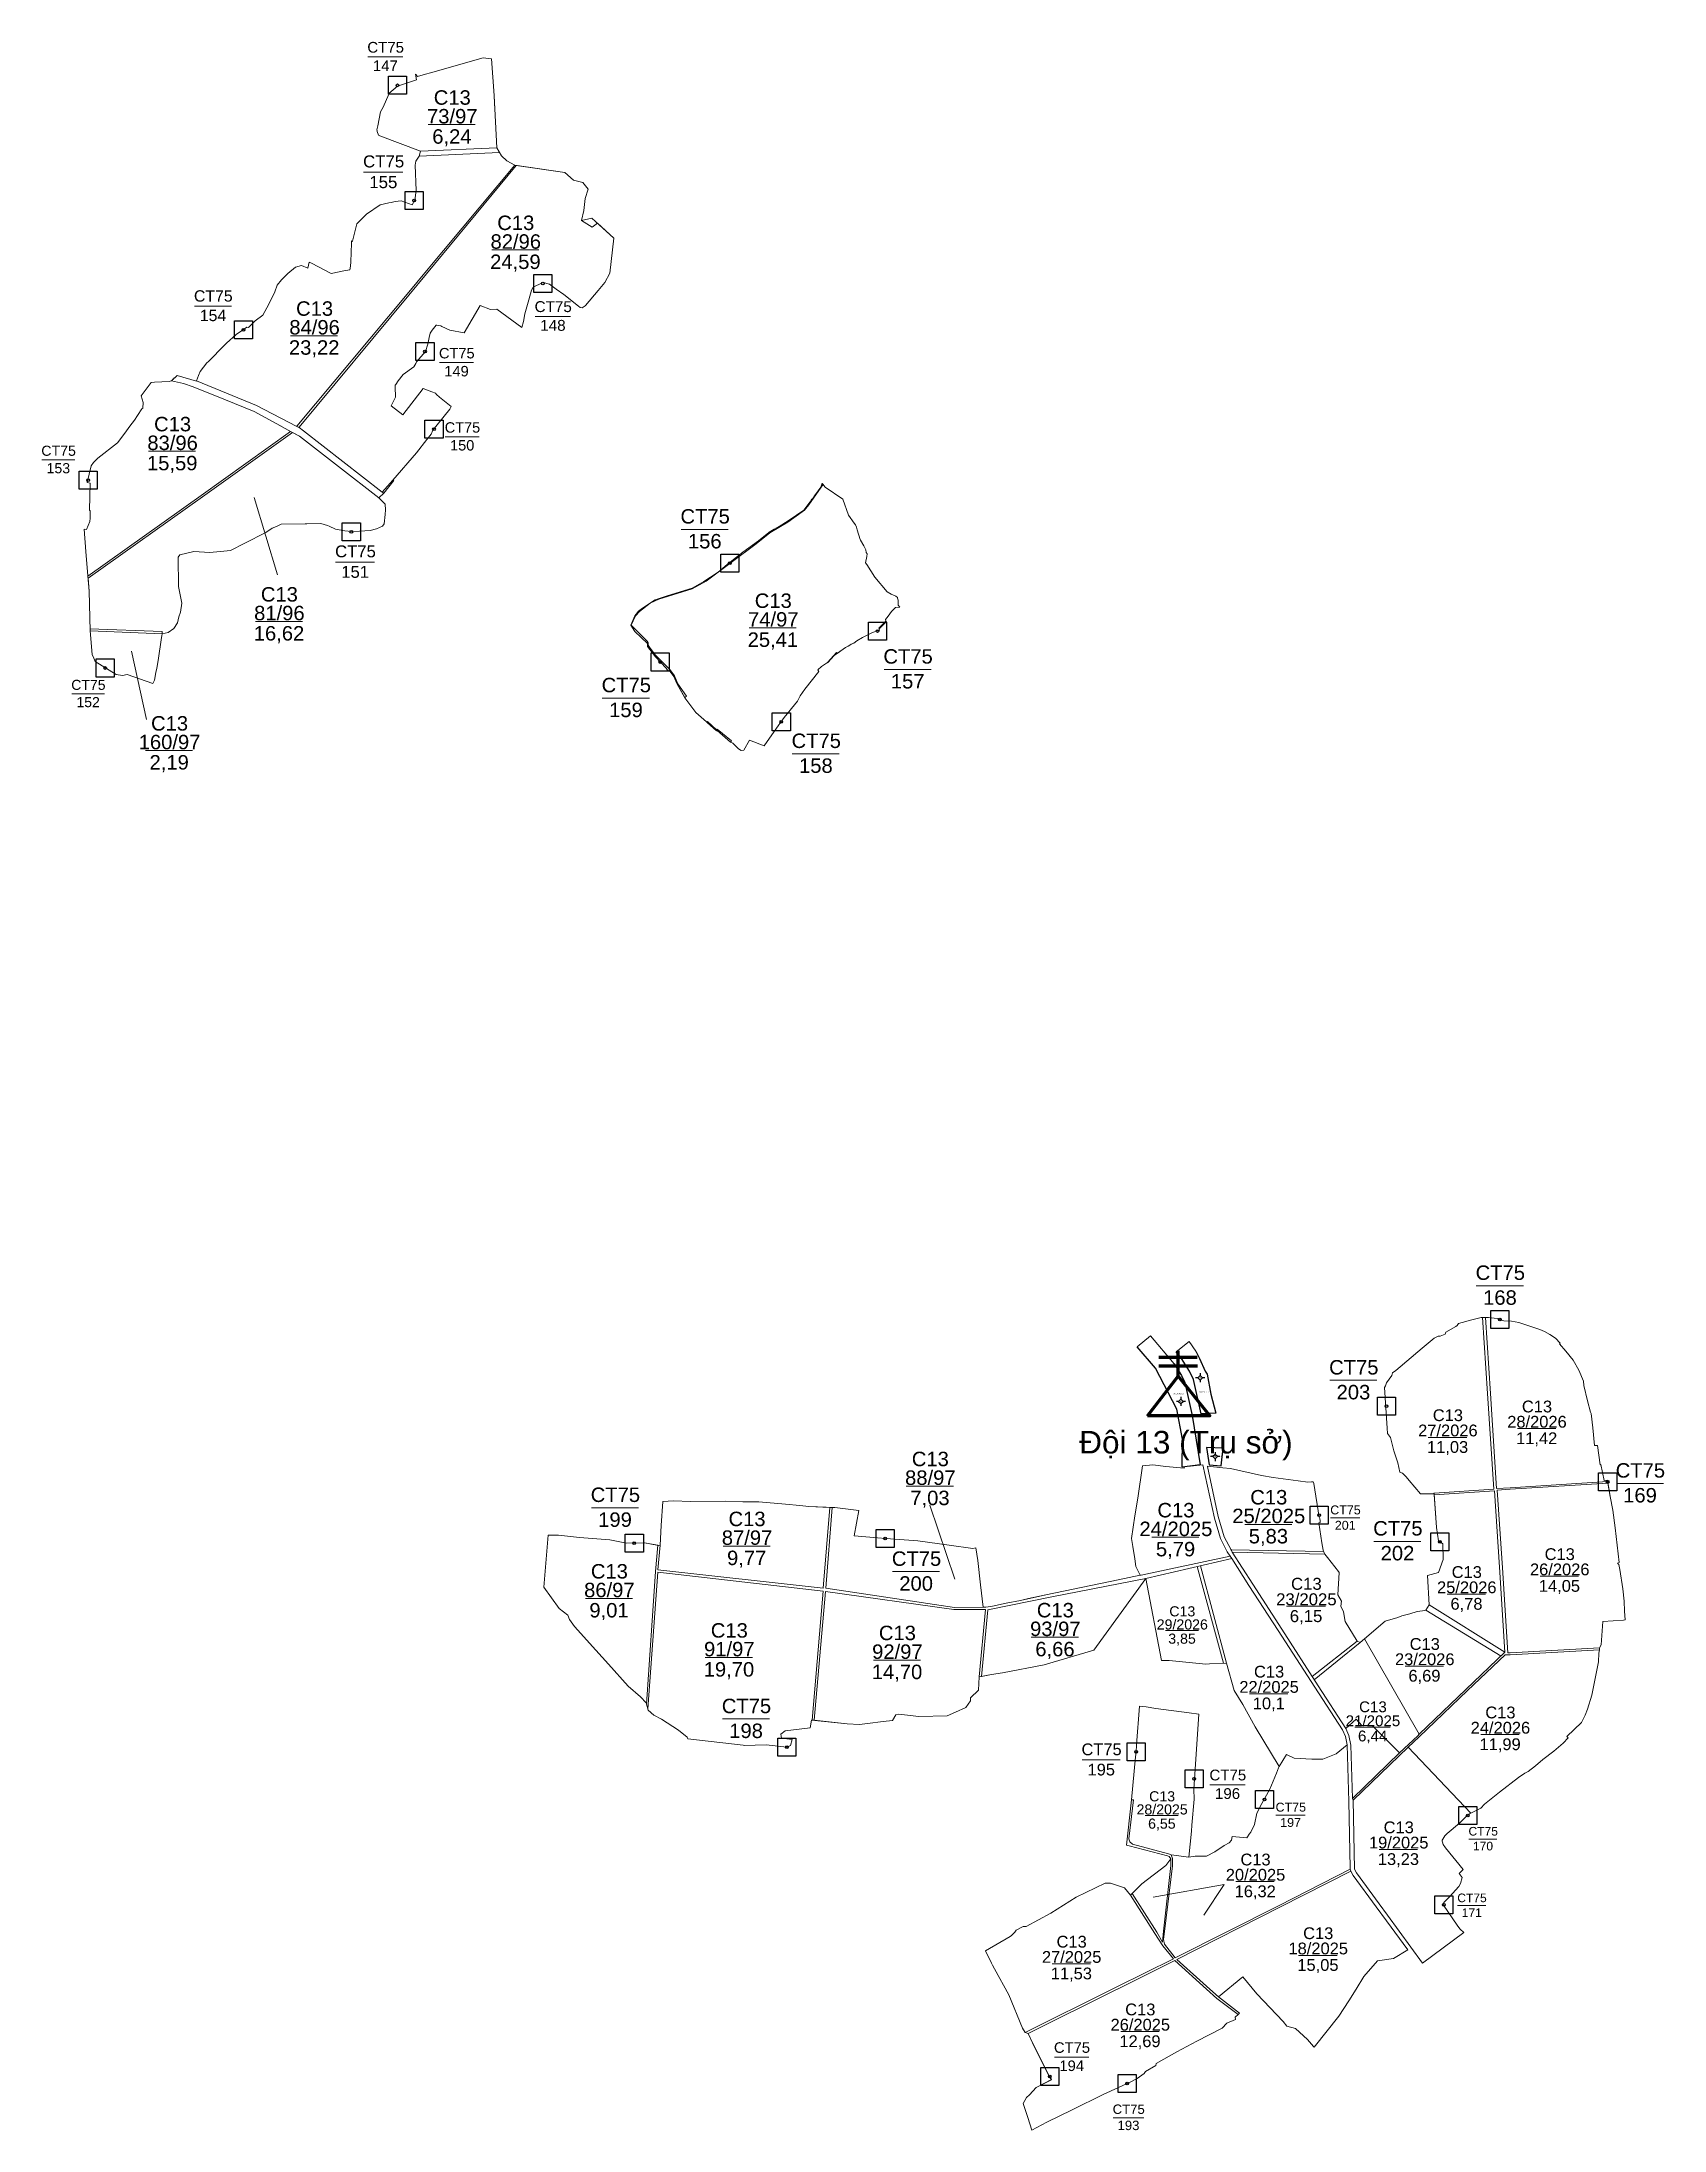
# Model space of a CAD drawing. Header units: metres. Extents: x 414935 to 419426, y 1532610 to 1538392.
import ezdxf
from ezdxf.enums import TextEntityAlignment as Align

# ---------------------------------------------------------------- set-up
doc = ezdxf.new("R2010")
doc.units = ezdxf.units.M
doc.header["$MEASUREMENT"] = 0
doc.linetypes.add('DGN Style 1', pattern=[5.902559, 0.009821, -5.892738])
doc.linetypes.add('DGN Style 2', pattern=[9.82123, 5.892738, -3.928492])
for name, color, linetype, lineweight in [('Level 10', 7, 'Continuous', 0), ('Level 21', 7, 'Continuous', 0), ('RanhOne', 1, 'Continuous', 0), ('RanhTwo', 3, 'Continuous', 0), ('TruSo', 1, 'Continuous', 106)]:
    doc.layers.add(name, color=color, linetype=linetype, lineweight=lineweight)
doc.styles.add('Style-Arial', font='arial.ttf')

msp = doc.modelspace()

# ---------------------------------------------------------------- texts
at = {"layer": 'RanhOne', "color": 7, "linetype": 'Continuous', "lineweight": 13, "style": 'Style-Arial'}
for p in [(418067.758814, 1534647.461999), (418140.084397, 1534652.411266), (418172.468847, 1534475.249771)]:
    msp.add_text('Đội 13 (Trụ sở)', height=3.125, dxfattribs=at).set_placement(p)

# ---------------------------------------------------------------- blocks, each defined once
blk = doc.blocks.new('DDCT')
at = {"layer": 'RanhOne', "color": 3, "linetype": 'Continuous', "lineweight": 13}
for p, q in [((6.24, 0), (-6.24, 0)), ((0, -6.24), (0, 6.24))]:
    blk.add_line(p, q, dxfattribs=at)
blk = doc.blocks.new('*U0')
at = {"color": 0, "linetype": 'Continuous', "lineweight": -2, "ltscale": 10, "flags": 128}
blk.add_lwpolyline([(-150, 150), (150, 150), (150, -150), (-150, -150), (-150, 150)], close=True, dxfattribs=at)
at = {"color": 0, "linetype": 'Continuous', "lineweight": -2, "ltscale": 10}
blk.add_circle((-0.02828, 0.016065), 22.5, dxfattribs=at)
blk = doc.blocks.new('*U6')
at = {"layer": 'RanhOne', "color": 3, "linetype": 'Continuous', "lineweight": 13}
blk.add_line((-66.520877, -1.660429), (63.750129, -1.660429), dxfattribs=at)
at = {"layer": 'RanhOne', "color": 3, "linetype": 'Continuous', "lineweight": 13, "style": 'Style-Arial'}
for s, p in [('CT75', (-0.000029, 14.422722)), ('156', (-1.025137, -54.422685))]:
    blk.add_text(s, height=40, dxfattribs=at).set_placement(p, align=Align.CENTER)
blk = doc.blocks.new('*U7')
at = {"layer": 'RanhOne', "color": 3, "linetype": 'Continuous', "lineweight": 13}
blk.add_line((-66.520877, -1.660429), (63.750129, -1.660429), dxfattribs=at)
at = {"layer": 'RanhOne', "color": 3, "linetype": 'Continuous', "lineweight": 13, "style": 'Style-Arial'}
for s, p in [('CT75', (-0.000029, 14.422722)), ('159', (-1.025137, -54.422685))]:
    blk.add_text(s, height=40, dxfattribs=at).set_placement(p, align=Align.CENTER)
blk = doc.blocks.new('*U8')
at = {"layer": 'RanhOne', "color": 3, "linetype": 'Continuous', "lineweight": 13}
blk.add_line((-66.520877, -1.660429), (63.750129, -1.660429), dxfattribs=at)
at = {"layer": 'RanhOne', "color": 3, "linetype": 'Continuous', "lineweight": 13, "style": 'Style-Arial'}
for s, p in [('CT75', (-0.000029, 14.422722)), ('158', (-1.025137, -54.422685))]:
    blk.add_text(s, height=40, dxfattribs=at).set_placement(p, align=Align.CENTER)
blk = doc.blocks.new('*U9')
at = {"layer": 'RanhOne', "color": 3, "linetype": 'Continuous', "lineweight": 13}
blk.add_line((-66.520877, -1.660429), (63.750129, -1.660429), dxfattribs=at)
at = {"layer": 'RanhOne', "color": 3, "linetype": 'Continuous', "lineweight": 13, "style": 'Style-Arial'}
for s, p in [('CT75', (-0.000029, 14.422722)), ('157', (-1.025137, -54.422685))]:
    blk.add_text(s, height=40, dxfattribs=at).set_placement(p, align=Align.CENTER)
blk = doc.blocks.new('*U10')
at = {"layer": 'RanhOne', "color": 3, "linetype": 'Continuous', "lineweight": 13}
blk.add_line((-66.520877, -1.660429), (63.750129, -1.660429), dxfattribs=at)
at = {"layer": 'RanhOne', "color": 3, "linetype": 'Continuous', "lineweight": 13, "style": 'Style-Arial'}
for s, p in [('CT75', (-0.000029, 14.422722)), ('168', (-1.025137, -54.422685))]:
    blk.add_text(s, height=40, dxfattribs=at).set_placement(p, align=Align.CENTER)
blk = doc.blocks.new('*U11')
at = {"layer": 'RanhOne', "color": 3, "linetype": 'Continuous', "lineweight": 13}
blk.add_line((-66.520877, -1.660429), (63.750129, -1.660429), dxfattribs=at)
at = {"layer": 'RanhOne', "color": 3, "linetype": 'Continuous', "lineweight": 13, "style": 'Style-Arial'}
for s, p in [('CT75', (-0.000029, 14.422722)), ('203', (-1.025137, -54.422685))]:
    blk.add_text(s, height=40, dxfattribs=at).set_placement(p, align=Align.CENTER)
blk = doc.blocks.new('*U12')
at = {"layer": 'RanhOne', "color": 3, "linetype": 'Continuous', "lineweight": 13}
blk.add_line((-66.520877, -1.660429), (63.750129, -1.660429), dxfattribs=at)
at = {"layer": 'RanhOne', "color": 3, "linetype": 'Continuous', "lineweight": 13, "style": 'Style-Arial'}
for s, p in [('CT75', (-0.000029, 14.422722)), ('202', (-1.025137, -54.422685))]:
    blk.add_text(s, height=40, dxfattribs=at).set_placement(p, align=Align.CENTER)
blk = doc.blocks.new('*U13')
at = {"layer": 'RanhOne', "color": 3, "linetype": 'Continuous', "lineweight": 13}
blk.add_line((-66.520877, -1.660429), (63.750129, -1.660429), dxfattribs=at)
at = {"layer": 'RanhOne', "color": 3, "linetype": 'Continuous', "lineweight": 13, "style": 'Style-Arial'}
for s, p in [('CT75', (-0.000029, 14.422722)), ('200', (-1.025137, -54.422685))]:
    blk.add_text(s, height=40, dxfattribs=at).set_placement(p, align=Align.CENTER)
blk = doc.blocks.new('*U14')
at = {"layer": 'RanhOne', "color": 3, "linetype": 'Continuous', "lineweight": 13}
blk.add_line((-66.520877, -1.660429), (63.750129, -1.660429), dxfattribs=at)
at = {"layer": 'RanhOne', "color": 3, "linetype": 'Continuous', "lineweight": 13, "style": 'Style-Arial'}
for s, p in [('CT75', (-0.000029, 14.422722)), ('199', (-1.025137, -54.422685))]:
    blk.add_text(s, height=40, dxfattribs=at).set_placement(p, align=Align.CENTER)
blk = doc.blocks.new('*U15')
at = {"layer": 'RanhOne', "color": 3, "linetype": 'Continuous', "lineweight": 13}
blk.add_line((-66.520877, -1.660429), (63.750129, -1.660429), dxfattribs=at)
at = {"layer": 'RanhOne', "color": 3, "linetype": 'Continuous', "lineweight": 13, "style": 'Style-Arial'}
for s, p in [('CT75', (-0.000029, 14.422722)), ('198', (-1.025137, -54.422685))]:
    blk.add_text(s, height=40, dxfattribs=at).set_placement(p, align=Align.CENTER)
blk = doc.blocks.new('*U16')
at = {"layer": 'RanhOne', "color": 3, "linetype": 'Continuous', "lineweight": 13}
blk.add_line((-66.520877, -1.660429), (63.750129, -1.660429), dxfattribs=at)
at = {"layer": 'RanhOne', "color": 3, "linetype": 'Continuous', "lineweight": 13, "style": 'Style-Arial'}
for s, p in [('CT75', (-0.000029, 14.422722)), ('169', (-1.025137, -54.422685))]:
    blk.add_text(s, height=40, dxfattribs=at).set_placement(p, align=Align.CENTER)
blk = doc.blocks.new('*U17')
at = {"layer": 'RanhOne', "color": 3, "linetype": 'Continuous', "lineweight": 13}
blk.add_line((-66.520877, -1.660429), (63.750129, -1.660429), dxfattribs=at)
at = {"layer": 'RanhOne', "color": 3, "linetype": 'Continuous', "lineweight": 13, "style": 'Style-Arial'}
blk.add_text('2,19', height=40, dxfattribs=at).set_placement((-1.025137, -54.422685), align=Align.CENTER)
at = {"layer": 'RanhOne', "color": 3, "linetype": 'Continuous', "lineweight": 13, "insert": (-0.000029, 1.089388), "char_height": 40, "attachment_point": 8, "line_spacing_factor": 0.776524, "style": 'Style-Arial'}
blk.add_mtext('C13\\P160/97', dxfattribs=at)
blk = doc.blocks.new('*U18')
at = {"layer": 'RanhOne', "color": 3, "linetype": 'Continuous', "lineweight": 13}
blk.add_line((-66.520877, -1.660429), (63.750129, -1.660429), dxfattribs=at)
at = {"layer": 'RanhOne', "color": 3, "linetype": 'Continuous', "lineweight": 13, "style": 'Style-Arial'}
blk.add_text('15,59', height=40, dxfattribs=at).set_placement((-1.025137, -54.422685), align=Align.CENTER)
at = {"layer": 'RanhOne', "color": 3, "linetype": 'Continuous', "lineweight": 13, "insert": (-0.000029, 1.089388), "char_height": 40, "attachment_point": 8, "line_spacing_factor": 0.776524, "style": 'Style-Arial'}
blk.add_mtext('C13\\P83/96', dxfattribs=at)
blk = doc.blocks.new('*U19')
at = {"layer": 'RanhOne', "color": 3, "linetype": 'Continuous', "lineweight": 13}
blk.add_line((-66.520877, -1.660429), (63.750129, -1.660429), dxfattribs=at)
at = {"layer": 'RanhOne', "color": 3, "linetype": 'Continuous', "lineweight": 13, "style": 'Style-Arial'}
blk.add_text('16,62', height=40, dxfattribs=at).set_placement((-1.025137, -54.422685), align=Align.CENTER)
at = {"layer": 'RanhOne', "color": 3, "linetype": 'Continuous', "lineweight": 13, "insert": (-0.000029, 1.089388), "char_height": 40, "attachment_point": 8, "line_spacing_factor": 0.776524, "style": 'Style-Arial'}
blk.add_mtext('C13\\P81/96', dxfattribs=at)
blk = doc.blocks.new('*U20')
at = {"layer": 'RanhOne', "color": 3, "linetype": 'Continuous', "lineweight": 13}
blk.add_line((-66.520877, -1.660429), (63.750129, -1.660429), dxfattribs=at)
at = {"layer": 'RanhOne', "color": 3, "linetype": 'Continuous', "lineweight": 13, "style": 'Style-Arial'}
blk.add_text('24,59', height=40, dxfattribs=at).set_placement((-1.025137, -54.422685), align=Align.CENTER)
at = {"layer": 'RanhOne', "color": 3, "linetype": 'Continuous', "lineweight": 13, "insert": (-0.000029, 1.089388), "char_height": 40, "attachment_point": 8, "line_spacing_factor": 0.776524, "style": 'Style-Arial'}
blk.add_mtext('C13\\P82/96', dxfattribs=at)
blk = doc.blocks.new('*U21')
at = {"layer": 'RanhOne', "color": 3, "linetype": 'Continuous', "lineweight": 13}
blk.add_line((-66.520877, -1.660429), (63.750129, -1.660429), dxfattribs=at)
at = {"layer": 'RanhOne', "color": 3, "linetype": 'Continuous', "lineweight": 13, "style": 'Style-Arial'}
blk.add_text('23,22', height=40, dxfattribs=at).set_placement((-1.025137, -54.422685), align=Align.CENTER)
at = {"layer": 'RanhOne', "color": 3, "linetype": 'Continuous', "lineweight": 13, "insert": (-0.000029, 1.089388), "char_height": 40, "attachment_point": 8, "line_spacing_factor": 0.776524, "style": 'Style-Arial'}
blk.add_mtext('C13\\P84/96', dxfattribs=at)
blk = doc.blocks.new('*U22')
at = {"layer": 'RanhOne', "color": 3, "linetype": 'Continuous', "lineweight": 13}
blk.add_line((-66.520877, -1.660429), (63.750129, -1.660429), dxfattribs=at)
at = {"layer": 'RanhOne', "color": 3, "linetype": 'Continuous', "lineweight": 13, "style": 'Style-Arial'}
blk.add_text('6,24', height=40, dxfattribs=at).set_placement((-1.025137, -54.422685), align=Align.CENTER)
at = {"layer": 'RanhOne', "color": 3, "linetype": 'Continuous', "lineweight": 13, "insert": (-0.000029, 1.089388), "char_height": 40, "attachment_point": 8, "line_spacing_factor": 0.776524, "style": 'Style-Arial'}
blk.add_mtext('C13\\P73/97', dxfattribs=at)
blk = doc.blocks.new('*U23')
at = {"layer": 'RanhOne', "color": 3, "linetype": 'Continuous', "lineweight": 13}
blk.add_line((-66.520877, -1.660429), (63.750129, -1.660429), dxfattribs=at)
at = {"layer": 'RanhOne', "color": 3, "linetype": 'Continuous', "lineweight": 13, "style": 'Style-Arial'}
blk.add_text('25,41', height=40, dxfattribs=at).set_placement((-1.025137, -54.422685), align=Align.CENTER)
at = {"layer": 'RanhOne', "color": 3, "linetype": 'Continuous', "lineweight": 13, "insert": (-0.000029, 1.089388), "char_height": 40, "attachment_point": 8, "line_spacing_factor": 0.776524, "style": 'Style-Arial'}
blk.add_mtext('C13\\P74/97', dxfattribs=at)
blk = doc.blocks.new('*U24')
at = {"layer": 'RanhOne', "color": 3, "linetype": 'Continuous', "lineweight": 13}
blk.add_line((-66.520877, -1.660429), (63.750129, -1.660429), dxfattribs=at)
at = {"layer": 'RanhOne', "color": 3, "linetype": 'Continuous', "lineweight": 13, "style": 'Style-Arial'}
blk.add_text('3,85', height=40, dxfattribs=at).set_placement((-1.025137, -54.422685), align=Align.CENTER)
at = {"layer": 'RanhOne', "color": 3, "linetype": 'Continuous', "lineweight": 13, "insert": (-0.000029, 1.089388), "char_height": 40, "attachment_point": 8, "line_spacing_factor": 0.776524, "style": 'Style-Arial'}
blk.add_mtext('C13\\P29/2026', dxfattribs=at)
blk = doc.blocks.new('*U25')
at = {"layer": 'RanhOne', "color": 3, "linetype": 'Continuous', "lineweight": 13}
blk.add_line((-66.520877, -1.660429), (63.750129, -1.660429), dxfattribs=at)
at = {"layer": 'RanhOne', "color": 3, "linetype": 'Continuous', "lineweight": 13, "style": 'Style-Arial'}
blk.add_text('5,83', height=40, dxfattribs=at).set_placement((-1.025137, -54.422685), align=Align.CENTER)
at = {"layer": 'RanhOne', "color": 3, "linetype": 'Continuous', "lineweight": 13, "insert": (-0.000029, 1.089388), "char_height": 40, "attachment_point": 8, "line_spacing_factor": 0.776524, "style": 'Style-Arial'}
blk.add_mtext('C13\\P25/2025', dxfattribs=at)
blk = doc.blocks.new('*U26')
at = {"layer": 'RanhOne', "color": 3, "linetype": 'Continuous', "lineweight": 13}
blk.add_line((-66.520877, -1.660429), (63.750129, -1.660429), dxfattribs=at)
at = {"layer": 'RanhOne', "color": 3, "linetype": 'Continuous', "lineweight": 13, "style": 'Style-Arial'}
blk.add_text('5,79', height=40, dxfattribs=at).set_placement((-1.025137, -54.422685), align=Align.CENTER)
at = {"layer": 'RanhOne', "color": 3, "linetype": 'Continuous', "lineweight": 13, "insert": (-0.000029, 1.089388), "char_height": 40, "attachment_point": 8, "line_spacing_factor": 0.776524, "style": 'Style-Arial'}
blk.add_mtext('C13\\P24/2025', dxfattribs=at)
blk = doc.blocks.new('*U27')
at = {"layer": 'RanhOne', "color": 3, "linetype": 'Continuous', "lineweight": 13}
blk.add_line((-66.520877, -1.660429), (63.750129, -1.660429), dxfattribs=at)
at = {"layer": 'RanhOne', "color": 3, "linetype": 'Continuous', "lineweight": 13, "style": 'Style-Arial'}
blk.add_text('6,44', height=40, dxfattribs=at).set_placement((-1.025137, -54.422685), align=Align.CENTER)
at = {"layer": 'RanhOne', "color": 3, "linetype": 'Continuous', "lineweight": 13, "insert": (-0.000029, 1.089388), "char_height": 40, "attachment_point": 8, "line_spacing_factor": 0.776524, "style": 'Style-Arial'}
blk.add_mtext('C13\\P21/2025', dxfattribs=at)
blk = doc.blocks.new('*U28')
at = {"layer": 'RanhOne', "color": 3, "linetype": 'Continuous', "lineweight": 13}
blk.add_line((-66.520877, -1.660429), (63.750129, -1.660429), dxfattribs=at)
at = {"layer": 'RanhOne', "color": 3, "linetype": 'Continuous', "lineweight": 13, "style": 'Style-Arial'}
blk.add_text('16,32', height=40, dxfattribs=at).set_placement((-1.025137, -54.422685), align=Align.CENTER)
at = {"layer": 'RanhOne', "color": 3, "linetype": 'Continuous', "lineweight": 13, "insert": (-0.000029, 1.089388), "char_height": 40, "attachment_point": 8, "line_spacing_factor": 0.776524, "style": 'Style-Arial'}
blk.add_mtext('C13\\P20/2025', dxfattribs=at)
blk = doc.blocks.new('*U29')
at = {"layer": 'RanhOne', "color": 3, "linetype": 'Continuous', "lineweight": 13}
blk.add_line((-66.520877, -1.660429), (63.750129, -1.660429), dxfattribs=at)
at = {"layer": 'RanhOne', "color": 3, "linetype": 'Continuous', "lineweight": 13, "style": 'Style-Arial'}
blk.add_text('11,53', height=40, dxfattribs=at).set_placement((-1.025137, -54.422685), align=Align.CENTER)
at = {"layer": 'RanhOne', "color": 3, "linetype": 'Continuous', "lineweight": 13, "insert": (-0.000029, 1.089388), "char_height": 40, "attachment_point": 8, "line_spacing_factor": 0.776524, "style": 'Style-Arial'}
blk.add_mtext('C13\\P27/2025', dxfattribs=at)
blk = doc.blocks.new('*U30')
at = {"layer": 'RanhOne', "color": 3, "linetype": 'Continuous', "lineweight": 13}
blk.add_line((-66.520877, -1.660429), (63.750129, -1.660429), dxfattribs=at)
at = {"layer": 'RanhOne', "color": 3, "linetype": 'Continuous', "lineweight": 13, "style": 'Style-Arial'}
blk.add_text('12,69', height=40, dxfattribs=at).set_placement((-1.025137, -54.422685), align=Align.CENTER)
at = {"layer": 'RanhOne', "color": 3, "linetype": 'Continuous', "lineweight": 13, "insert": (-0.000029, 1.089388), "char_height": 40, "attachment_point": 8, "line_spacing_factor": 0.776524, "style": 'Style-Arial'}
blk.add_mtext('C13\\P26/2025', dxfattribs=at)
blk = doc.blocks.new('*U31')
at = {"layer": 'RanhOne', "color": 3, "linetype": 'Continuous', "lineweight": 13}
blk.add_line((-66.520877, -1.660429), (63.750129, -1.660429), dxfattribs=at)
at = {"layer": 'RanhOne', "color": 3, "linetype": 'Continuous', "lineweight": 13, "style": 'Style-Arial'}
blk.add_text('15,05', height=40, dxfattribs=at).set_placement((-1.025137, -54.422685), align=Align.CENTER)
at = {"layer": 'RanhOne', "color": 3, "linetype": 'Continuous', "lineweight": 13, "insert": (-0.000029, 1.089388), "char_height": 40, "attachment_point": 8, "line_spacing_factor": 0.776524, "style": 'Style-Arial'}
blk.add_mtext('C13\\P18/2025', dxfattribs=at)
blk = doc.blocks.new('*U32')
at = {"layer": 'RanhOne', "color": 3, "linetype": 'Continuous', "lineweight": 13}
blk.add_line((-66.520877, -1.660429), (63.750129, -1.660429), dxfattribs=at)
at = {"layer": 'RanhOne', "color": 3, "linetype": 'Continuous', "lineweight": 13, "style": 'Style-Arial'}
blk.add_text('13,23', height=40, dxfattribs=at).set_placement((-1.025137, -54.422685), align=Align.CENTER)
at = {"layer": 'RanhOne', "color": 3, "linetype": 'Continuous', "lineweight": 13, "insert": (-0.000029, 1.089388), "char_height": 40, "attachment_point": 8, "line_spacing_factor": 0.776524, "style": 'Style-Arial'}
blk.add_mtext('C13\\P19/2025', dxfattribs=at)
blk = doc.blocks.new('*U33')
at = {"layer": 'RanhOne', "color": 3, "linetype": 'Continuous', "lineweight": 13}
blk.add_line((-66.520877, -1.660429), (63.750129, -1.660429), dxfattribs=at)
at = {"layer": 'RanhOne', "color": 3, "linetype": 'Continuous', "lineweight": 13, "style": 'Style-Arial'}
blk.add_text('11,99', height=40, dxfattribs=at).set_placement((-1.025137, -54.422685), align=Align.CENTER)
at = {"layer": 'RanhOne', "color": 3, "linetype": 'Continuous', "lineweight": 13, "insert": (-0.000029, 1.089388), "char_height": 40, "attachment_point": 8, "line_spacing_factor": 0.776524, "style": 'Style-Arial'}
blk.add_mtext('C13\\P24/2026', dxfattribs=at)
blk = doc.blocks.new('*U34')
at = {"layer": 'RanhOne', "color": 3, "linetype": 'Continuous', "lineweight": 13}
blk.add_line((-66.520877, -1.660429), (63.750129, -1.660429), dxfattribs=at)
at = {"layer": 'RanhOne', "color": 3, "linetype": 'Continuous', "lineweight": 13, "style": 'Style-Arial'}
blk.add_text('6,69', height=40, dxfattribs=at).set_placement((-1.025137, -54.422685), align=Align.CENTER)
at = {"layer": 'RanhOne', "color": 3, "linetype": 'Continuous', "lineweight": 13, "insert": (-0.000029, 1.089388), "char_height": 40, "attachment_point": 8, "line_spacing_factor": 0.776524, "style": 'Style-Arial'}
blk.add_mtext('C13\\P23/2026', dxfattribs=at)
blk = doc.blocks.new('*U35')
at = {"layer": 'RanhOne', "color": 3, "linetype": 'Continuous', "lineweight": 13}
blk.add_line((-66.520877, -1.660429), (63.750129, -1.660429), dxfattribs=at)
at = {"layer": 'RanhOne', "color": 3, "linetype": 'Continuous', "lineweight": 13, "style": 'Style-Arial'}
blk.add_text('6,78', height=40, dxfattribs=at).set_placement((-1.025137, -54.422685), align=Align.CENTER)
at = {"layer": 'RanhOne', "color": 3, "linetype": 'Continuous', "lineweight": 13, "insert": (-0.000029, 1.089388), "char_height": 40, "attachment_point": 8, "line_spacing_factor": 0.776524, "style": 'Style-Arial'}
blk.add_mtext('C13\\P25/2026', dxfattribs=at)
blk = doc.blocks.new('*U36')
at = {"layer": 'RanhOne', "color": 3, "linetype": 'Continuous', "lineweight": 13}
blk.add_line((-66.520877, -1.660429), (63.750129, -1.660429), dxfattribs=at)
at = {"layer": 'RanhOne', "color": 3, "linetype": 'Continuous', "lineweight": 13, "style": 'Style-Arial'}
blk.add_text('14,05', height=40, dxfattribs=at).set_placement((-1.025137, -54.422685), align=Align.CENTER)
at = {"layer": 'RanhOne', "color": 3, "linetype": 'Continuous', "lineweight": 13, "insert": (-0.000029, 1.089388), "char_height": 40, "attachment_point": 8, "line_spacing_factor": 0.776524, "style": 'Style-Arial'}
blk.add_mtext('C13\\P26/2026', dxfattribs=at)
blk = doc.blocks.new('*U37')
at = {"layer": 'RanhOne', "color": 3, "linetype": 'Continuous', "lineweight": 13}
blk.add_line((-66.520877, -1.660429), (63.750129, -1.660429), dxfattribs=at)
at = {"layer": 'RanhOne', "color": 3, "linetype": 'Continuous', "lineweight": 13, "style": 'Style-Arial'}
blk.add_text('11,03', height=40, dxfattribs=at).set_placement((-1.025137, -54.422685), align=Align.CENTER)
at = {"layer": 'RanhOne', "color": 3, "linetype": 'Continuous', "lineweight": 13, "insert": (-0.000029, 1.089388), "char_height": 40, "attachment_point": 8, "line_spacing_factor": 0.776524, "style": 'Style-Arial'}
blk.add_mtext('C13\\P27/2026', dxfattribs=at)
blk = doc.blocks.new('*U38')
at = {"layer": 'RanhOne', "color": 3, "linetype": 'Continuous', "lineweight": 13}
blk.add_line((-66.520877, -1.660429), (63.750129, -1.660429), dxfattribs=at)
at = {"layer": 'RanhOne', "color": 3, "linetype": 'Continuous', "lineweight": 13, "style": 'Style-Arial'}
blk.add_text('11,42', height=40, dxfattribs=at).set_placement((-1.025137, -54.422685), align=Align.CENTER)
at = {"layer": 'RanhOne', "color": 3, "linetype": 'Continuous', "lineweight": 13, "insert": (-0.000029, 1.089388), "char_height": 40, "attachment_point": 8, "line_spacing_factor": 0.776524, "style": 'Style-Arial'}
blk.add_mtext('C13\\P28/2026', dxfattribs=at)
blk = doc.blocks.new('*U39')
at = {"layer": 'RanhOne', "color": 3, "linetype": 'Continuous', "lineweight": 13}
blk.add_line((-66.520877, -1.660429), (63.750129, -1.660429), dxfattribs=at)
at = {"layer": 'RanhOne', "color": 3, "linetype": 'Continuous', "lineweight": 13, "style": 'Style-Arial'}
blk.add_text('6,66', height=40, dxfattribs=at).set_placement((-1.025137, -54.422685), align=Align.CENTER)
at = {"layer": 'RanhOne', "color": 3, "linetype": 'Continuous', "lineweight": 13, "insert": (-0.000029, 1.089388), "char_height": 40, "attachment_point": 8, "line_spacing_factor": 0.776524, "style": 'Style-Arial'}
blk.add_mtext('C13\\P93/97', dxfattribs=at)
blk = doc.blocks.new('*U40')
at = {"layer": 'RanhOne', "color": 3, "linetype": 'Continuous', "lineweight": 13}
blk.add_line((-66.520877, -1.660429), (63.750129, -1.660429), dxfattribs=at)
at = {"layer": 'RanhOne', "color": 3, "linetype": 'Continuous', "lineweight": 13, "style": 'Style-Arial'}
blk.add_text('7,03', height=40, dxfattribs=at).set_placement((-1.025137, -54.422685), align=Align.CENTER)
at = {"layer": 'RanhOne', "color": 3, "linetype": 'Continuous', "lineweight": 13, "insert": (-0.000029, 1.089388), "char_height": 40, "attachment_point": 8, "line_spacing_factor": 0.776524, "style": 'Style-Arial'}
blk.add_mtext('C13\\P88/97', dxfattribs=at)
blk = doc.blocks.new('*U41')
at = {"layer": 'RanhOne', "color": 3, "linetype": 'Continuous', "lineweight": 13}
blk.add_line((-66.520877, -1.660429), (63.750129, -1.660429), dxfattribs=at)
at = {"layer": 'RanhOne', "color": 3, "linetype": 'Continuous', "lineweight": 13, "style": 'Style-Arial'}
blk.add_text('14,70', height=40, dxfattribs=at).set_placement((-1.025137, -54.422685), align=Align.CENTER)
at = {"layer": 'RanhOne', "color": 3, "linetype": 'Continuous', "lineweight": 13, "insert": (-0.000029, 1.089388), "char_height": 40, "attachment_point": 8, "line_spacing_factor": 0.776524, "style": 'Style-Arial'}
blk.add_mtext('C13\\P92/97', dxfattribs=at)
blk = doc.blocks.new('*U42')
at = {"layer": 'RanhOne', "color": 3, "linetype": 'Continuous', "lineweight": 13}
blk.add_line((-66.520877, -1.660429), (63.750129, -1.660429), dxfattribs=at)
at = {"layer": 'RanhOne', "color": 3, "linetype": 'Continuous', "lineweight": 13, "style": 'Style-Arial'}
blk.add_text('19,70', height=40, dxfattribs=at).set_placement((-1.025137, -54.422685), align=Align.CENTER)
at = {"layer": 'RanhOne', "color": 3, "linetype": 'Continuous', "lineweight": 13, "insert": (-0.000029, 1.089388), "char_height": 40, "attachment_point": 8, "line_spacing_factor": 0.776524, "style": 'Style-Arial'}
blk.add_mtext('C13\\P91/97', dxfattribs=at)
blk = doc.blocks.new('*U43')
at = {"layer": 'RanhOne', "color": 3, "linetype": 'Continuous', "lineweight": 13}
blk.add_line((-66.520877, -1.660429), (63.750129, -1.660429), dxfattribs=at)
at = {"layer": 'RanhOne', "color": 3, "linetype": 'Continuous', "lineweight": 13, "style": 'Style-Arial'}
blk.add_text('9,77', height=40, dxfattribs=at).set_placement((-1.025137, -54.422685), align=Align.CENTER)
at = {"layer": 'RanhOne', "color": 3, "linetype": 'Continuous', "lineweight": 13, "insert": (-0.000029, 1.089388), "char_height": 40, "attachment_point": 8, "line_spacing_factor": 0.776524, "style": 'Style-Arial'}
blk.add_mtext('C13\\P87/97', dxfattribs=at)
blk = doc.blocks.new('*U44')
at = {"layer": 'RanhOne', "color": 3, "linetype": 'Continuous', "lineweight": 13}
blk.add_line((-66.520877, -1.660429), (63.750129, -1.660429), dxfattribs=at)
at = {"layer": 'RanhOne', "color": 3, "linetype": 'Continuous', "lineweight": 13, "style": 'Style-Arial'}
blk.add_text('9,01', height=40, dxfattribs=at).set_placement((-1.025137, -54.422685), align=Align.CENTER)
at = {"layer": 'RanhOne', "color": 3, "linetype": 'Continuous', "lineweight": 13, "insert": (-0.000029, 1.089388), "char_height": 40, "attachment_point": 8, "line_spacing_factor": 0.776524, "style": 'Style-Arial'}
blk.add_mtext('C13\\P86/97', dxfattribs=at)
blk = doc.blocks.new('*U45')
at = {"layer": 'RanhOne', "color": 3, "linetype": 'Continuous', "lineweight": 13}
blk.add_line((-66.520877, -1.660429), (63.750129, -1.660429), dxfattribs=at)
at = {"layer": 'RanhOne', "color": 3, "linetype": 'Continuous', "lineweight": 13, "style": 'Style-Arial'}
blk.add_text('6,55', height=40, dxfattribs=at).set_placement((-1.025137, -54.422685), align=Align.CENTER)
at = {"layer": 'RanhOne', "color": 3, "linetype": 'Continuous', "lineweight": 13, "insert": (-0.000029, 1.089388), "char_height": 40, "attachment_point": 8, "line_spacing_factor": 0.776524, "style": 'Style-Arial'}
blk.add_mtext('C13\\P28/2025', dxfattribs=at)
blk = doc.blocks.new('CENTRD')
at = {"layer": 'RanhOne', "linetype": 'Continuous', "lineweight": 30}
h = blk.add_hatch(color=5, dxfattribs=at)
edge = h.paths.add_edge_path()
edge.add_arc((0, 0), 1.5, 0, 360)
at = {"layer": 'RanhOne', "color": 5, "linetype": 'Continuous', "lineweight": 30}
for p, q in [((-6.25, 0), (-12.5, 0)), ((0, 6.25), (-6.25, 0)), ((-6.25, 0), (0, -6.25)), ((0, 12.5), (0, 6.25)), ((6.25, 0), (0, 6.25)), ((0, -6.25), (6.25, 0)), ((12.5, 0), (6.25, 0)), ((0, -6.25), (0, -12.5))]:
    blk.add_line(p, q, dxfattribs=at)
blk = doc.blocks.new('*U48')
at = {"layer": 'TruSo', "color": 1, "linetype": 'Continuous', "lineweight": 106}
for p, q in [((-36.158004, 47.398274), (33.778137, 47.398274)), ((-1.00498, 13.016671), (-1.00498, 58.941787)), ((-35.952007, 32.006922), (33.984135, 32.006922))]:
    blk.add_line(p, q, dxfattribs=at)
at = {"layer": 'TruSo', "color": 1, "linetype": 'Continuous', "lineweight": 106, "flags": 128}
blk.add_lwpolyline([(-56.477401, -58.942446), (-1.00498, 13.016671), (56.477968, -58.889332), (-56.477401, -58.942446)], close=True, dxfattribs=at)
blk = doc.blocks.new('*U47')
at = {"layer": 'TruSo', "color": 1, "linetype": 'Continuous', "lineweight": 106, "xscale": 1.5248, "yscale": 1.5248, "zscale": 1.5248}
blk.add_blockref('*U48', (-19.953073, 67.811554), dxfattribs=at)
at = {"layer": 'RanhOne', "color": 7, "linetype": 'Continuous', "lineweight": 0, "style": 'Style-Arial'}
blk.add_text('Đội 13 (Trụ sở)', height=62.5, dxfattribs=at).set_placement((0.000165, -95.186062), align=Align.MIDDLE_CENTER)
blk = doc.blocks.new('*U49')
at = {"layer": 'RanhOne', "color": 3, "linetype": 'Continuous', "lineweight": 13}
blk.add_line((-66.520877, -1.660429), (63.750129, -1.660429), dxfattribs=at)
at = {"layer": 'RanhOne', "color": 3, "linetype": 'Continuous', "lineweight": 13, "style": 'Style-Arial'}
for s, p in [('CT75', (-0.000029, 14.422722)), ('171', (-1.025137, -54.422685))]:
    blk.add_text(s, height=40, dxfattribs=at).set_placement(p, align=Align.CENTER)
blk = doc.blocks.new('*U50')
at = {"layer": 'RanhOne', "color": 3, "linetype": 'Continuous', "lineweight": 13}
blk.add_line((-66.520877, -1.660429), (63.750129, -1.660429), dxfattribs=at)
at = {"layer": 'RanhOne', "color": 3, "linetype": 'Continuous', "lineweight": 13, "style": 'Style-Arial'}
for s, p in [('CT75', (-0.000029, 14.422722)), ('170', (-1.025137, -54.422685))]:
    blk.add_text(s, height=40, dxfattribs=at).set_placement(p, align=Align.CENTER)
blk = doc.blocks.new('*U51')
at = {"layer": 'RanhOne', "color": 3, "linetype": 'Continuous', "lineweight": 13}
blk.add_line((-66.520877, -1.660429), (63.750129, -1.660429), dxfattribs=at)
at = {"layer": 'RanhOne', "color": 3, "linetype": 'Continuous', "lineweight": 13, "style": 'Style-Arial'}
for s, p in [('CT75', (-0.000029, 14.422722)), ('152', (-1.025137, -54.422685))]:
    blk.add_text(s, height=40, dxfattribs=at).set_placement(p, align=Align.CENTER)
blk = doc.blocks.new('*U52')
at = {"layer": 'RanhOne', "color": 3, "linetype": 'Continuous', "lineweight": 13}
blk.add_line((-66.520877, -1.660429), (63.750129, -1.660429), dxfattribs=at)
at = {"layer": 'RanhOne', "color": 3, "linetype": 'Continuous', "lineweight": 13, "style": 'Style-Arial'}
for s, p in [('CT75', (-0.000029, 14.422722)), ('153', (-1.025137, -54.422685))]:
    blk.add_text(s, height=40, dxfattribs=at).set_placement(p, align=Align.CENTER)
blk = doc.blocks.new('*U53')
at = {"layer": 'RanhOne', "color": 3, "linetype": 'Continuous', "lineweight": 13}
blk.add_line((-66.520877, -1.660429), (63.750129, -1.660429), dxfattribs=at)
at = {"layer": 'RanhOne', "color": 3, "linetype": 'Continuous', "lineweight": 13, "style": 'Style-Arial'}
for s, p in [('CT75', (-0.000029, 14.422722)), ('151', (-1.025137, -54.422685))]:
    blk.add_text(s, height=40, dxfattribs=at).set_placement(p, align=Align.CENTER)
blk = doc.blocks.new('*U54')
at = {"layer": 'RanhOne', "color": 3, "linetype": 'Continuous', "lineweight": 13}
blk.add_line((-66.520877, -1.660429), (63.750129, -1.660429), dxfattribs=at)
at = {"layer": 'RanhOne', "color": 3, "linetype": 'Continuous', "lineweight": 13, "style": 'Style-Arial'}
for s, p in [('CT75', (-0.000029, 14.422722)), ('150', (-1.025137, -54.422685))]:
    blk.add_text(s, height=40, dxfattribs=at).set_placement(p, align=Align.CENTER)
blk = doc.blocks.new('*U55')
at = {"layer": 'RanhOne', "color": 3, "linetype": 'Continuous', "lineweight": 13}
blk.add_line((-66.520877, -1.660429), (63.750129, -1.660429), dxfattribs=at)
at = {"layer": 'RanhOne', "color": 3, "linetype": 'Continuous', "lineweight": 13, "style": 'Style-Arial'}
for s, p in [('CT75', (-0.000029, 14.422722)), ('149', (-1.025137, -54.422685))]:
    blk.add_text(s, height=40, dxfattribs=at).set_placement(p, align=Align.CENTER)
blk = doc.blocks.new('*U56')
at = {"layer": 'RanhOne', "color": 3, "linetype": 'Continuous', "lineweight": 13}
blk.add_line((-66.520877, -1.660429), (63.750129, -1.660429), dxfattribs=at)
at = {"layer": 'RanhOne', "color": 3, "linetype": 'Continuous', "lineweight": 13, "style": 'Style-Arial'}
for s, p in [('CT75', (-0.000029, 14.422722)), ('154', (-1.025137, -54.422685))]:
    blk.add_text(s, height=40, dxfattribs=at).set_placement(p, align=Align.CENTER)
blk = doc.blocks.new('*U57')
at = {"layer": 'RanhOne', "color": 3, "linetype": 'Continuous', "lineweight": 13}
blk.add_line((-66.520877, -1.660429), (63.750129, -1.660429), dxfattribs=at)
at = {"layer": 'RanhOne', "color": 3, "linetype": 'Continuous', "lineweight": 13, "style": 'Style-Arial'}
for s, p in [('CT75', (-0.000029, 14.422722)), ('147', (-1.025137, -54.422685))]:
    blk.add_text(s, height=40, dxfattribs=at).set_placement(p, align=Align.CENTER)
blk = doc.blocks.new('*U58')
at = {"layer": 'RanhOne', "color": 3, "linetype": 'Continuous', "lineweight": 13}
blk.add_line((-66.520877, -1.660429), (63.750129, -1.660429), dxfattribs=at)
at = {"layer": 'RanhOne', "color": 3, "linetype": 'Continuous', "lineweight": 13, "style": 'Style-Arial'}
for s, p in [('CT75', (-0.000029, 14.422722)), ('155', (-1.025137, -54.422685))]:
    blk.add_text(s, height=40, dxfattribs=at).set_placement(p, align=Align.CENTER)
blk = doc.blocks.new('*U59')
at = {"layer": 'RanhOne', "color": 3, "linetype": 'Continuous', "lineweight": 13}
blk.add_line((-66.520877, -1.660429), (63.750129, -1.660429), dxfattribs=at)
at = {"layer": 'RanhOne', "color": 3, "linetype": 'Continuous', "lineweight": 13, "style": 'Style-Arial'}
for s, p in [('CT75', (-0.000029, 14.422722)), ('148', (-1.025137, -54.422685))]:
    blk.add_text(s, height=40, dxfattribs=at).set_placement(p, align=Align.CENTER)
blk = doc.blocks.new('*U60')
at = {"layer": 'RanhOne', "color": 3, "linetype": 'Continuous', "lineweight": 13}
blk.add_line((-66.520877, -1.660429), (63.750129, -1.660429), dxfattribs=at)
at = {"layer": 'RanhOne', "color": 3, "linetype": 'Continuous', "lineweight": 13, "style": 'Style-Arial'}
for s, p in [('CT75', (-0.000029, 14.422722)), ('201', (-1.025137, -54.422685))]:
    blk.add_text(s, height=40, dxfattribs=at).set_placement(p, align=Align.CENTER)
blk = doc.blocks.new('*U61')
at = {"layer": 'RanhOne', "color": 3, "linetype": 'Continuous', "lineweight": 13}
blk.add_line((-66.520877, -1.660429), (63.750129, -1.660429), dxfattribs=at)
at = {"layer": 'RanhOne', "color": 3, "linetype": 'Continuous', "lineweight": 13, "style": 'Style-Arial'}
blk.add_text('10,1', height=40, dxfattribs=at).set_placement((-1.025137, -54.422685), align=Align.CENTER)
at = {"layer": 'RanhOne', "color": 3, "linetype": 'Continuous', "lineweight": 13, "insert": (-0.000029, 1.089388), "char_height": 40, "attachment_point": 8, "line_spacing_factor": 0.776524, "style": 'Style-Arial'}
blk.add_mtext('C13\\P22/2025', dxfattribs=at)
blk = doc.blocks.new('*U62')
at = {"layer": 'RanhOne', "color": 3, "linetype": 'Continuous', "lineweight": 13}
blk.add_line((-66.520877, -1.660429), (63.750129, -1.660429), dxfattribs=at)
at = {"layer": 'RanhOne', "color": 3, "linetype": 'Continuous', "lineweight": 13, "style": 'Style-Arial'}
blk.add_text('6,15', height=40, dxfattribs=at).set_placement((-1.025137, -54.422685), align=Align.CENTER)
at = {"layer": 'RanhOne', "color": 3, "linetype": 'Continuous', "lineweight": 13, "insert": (-0.000029, 1.089388), "char_height": 40, "attachment_point": 8, "line_spacing_factor": 0.776524, "style": 'Style-Arial'}
blk.add_mtext('C13\\P23/2025', dxfattribs=at)
blk = doc.blocks.new('*U63')
at = {"layer": 'RanhOne', "color": 3, "linetype": 'Continuous', "lineweight": 13}
blk.add_line((-66.520877, -1.660429), (63.750129, -1.660429), dxfattribs=at)
at = {"layer": 'RanhOne', "color": 3, "linetype": 'Continuous', "lineweight": 13, "style": 'Style-Arial'}
for s, p in [('CT75', (-0.000029, 14.422722)), ('197', (-1.025137, -54.422685))]:
    blk.add_text(s, height=40, dxfattribs=at).set_placement(p, align=Align.CENTER)
blk = doc.blocks.new('*U64')
at = {"layer": 'RanhOne', "color": 3, "linetype": 'Continuous', "lineweight": 13}
blk.add_line((-66.520877, -1.660429), (63.750129, -1.660429), dxfattribs=at)
at = {"layer": 'RanhOne', "color": 3, "linetype": 'Continuous', "lineweight": 13, "style": 'Style-Arial'}
for s, p in [('CT75', (-0.000029, 14.422722)), ('196', (-1.025137, -54.422685))]:
    blk.add_text(s, height=40, dxfattribs=at).set_placement(p, align=Align.CENTER)
blk = doc.blocks.new('*U65')
at = {"layer": 'RanhOne', "color": 3, "linetype": 'Continuous', "lineweight": 13}
blk.add_line((-66.520877, -1.660429), (63.750129, -1.660429), dxfattribs=at)
at = {"layer": 'RanhOne', "color": 3, "linetype": 'Continuous', "lineweight": 13, "style": 'Style-Arial'}
for s, p in [('CT75', (-0.000029, 14.422722)), ('195', (-1.025137, -54.422685))]:
    blk.add_text(s, height=40, dxfattribs=at).set_placement(p, align=Align.CENTER)
blk = doc.blocks.new('*U66')
at = {"layer": 'RanhOne', "color": 3, "linetype": 'Continuous', "lineweight": 13}
blk.add_line((-66.520877, -1.660429), (63.750129, -1.660429), dxfattribs=at)
at = {"layer": 'RanhOne', "color": 3, "linetype": 'Continuous', "lineweight": 13, "style": 'Style-Arial'}
for s, p in [('CT75', (-0.000029, 14.422722)), ('194', (-1.025137, -54.422685))]:
    blk.add_text(s, height=40, dxfattribs=at).set_placement(p, align=Align.CENTER)
blk = doc.blocks.new('*U67')
at = {"layer": 'RanhOne', "color": 3, "linetype": 'Continuous', "lineweight": 13}
blk.add_line((-66.520877, -1.660429), (63.750129, -1.660429), dxfattribs=at)
at = {"layer": 'RanhOne', "color": 3, "linetype": 'Continuous', "lineweight": 13, "style": 'Style-Arial'}
for s, p in [('CT75', (-0.000029, 14.422722)), ('193', (-1.025137, -54.422685))]:
    blk.add_text(s, height=40, dxfattribs=at).set_placement(p, align=Align.CENTER)

# ---------------------------------------------------------------- linework, layer by layer
at = {"layer": 'Level 10', "color": 3, "linetype": 'Continuous', "lineweight": 0, "flags": 128}
msp.add_lwpolyline([(418564.919, 1533523.498), (418569.0604, 1533332.7072), (418574.807, 1533321.97), (418637.2782, 1533236.4327), (418659.8951, 1533205.5182), (418757.2075, 1533072.5044)], dxfattribs=at)
at = {"layer": 'Level 21', "color": 3, "linetype": 'Continuous', "lineweight": 13}
msp.add_line((418757.2075, 1533072.5044), (418659.8951, 1533205.5182), dxfattribs=at)
at = {"layer": 'RanhOne', "color": 3, "linetype": 'Continuous', "lineweight": 0}
for p, q in [((416011.334, 1538306.519), (416156.31, 1538347.55)), ((416180.026, 1538345.122), (416187.296, 1538243.243)), ((415895.966, 1538249.142), (415919.51, 1538269.24)), ((415919.51, 1538269.24), (415972.59, 1538286.56)), ((415972.59, 1538286.56), (415968.9496, 1538302.1119)), ((415968.9496, 1538302.1119), (415975.062, 1538296.253)), ((415975.062, 1538296.253), (415997.226, 1538302.526)), ((415997.226, 1538302.526), (416011.334, 1538306.519)), ((415880.085, 1538210.699), (415895.446, 1538247.48)), ((415895.446, 1538247.48), (415895.966, 1538249.142)), ((416187.296, 1538243.243), (416188.341, 1538221.027)), ((416188.341, 1538221.027), (416189.043, 1538206.101)), ((415862.719, 1538148.29), (415865.446, 1538159.259)), ((415865.446, 1538159.259), (415872.106, 1538198.037)), ((415872.106, 1538198.037), (415880.085, 1538210.699)), ((416189.043, 1538206.101), (416194.104, 1538098.526)), ((415863.132, 1538145.281), (415862.719, 1538148.29)), ((415863.141, 1538143.432), (415863.132, 1538145.281)), ((415866.947, 1538133.895), (415863.141, 1538143.432)), ((415870.716, 1538131.743), (415866.947, 1538133.895)), ((415982.97, 1538088.76), (415870.716, 1538131.743)), ((416194.104, 1538098.526), (416207.833, 1538076.064)), ((415968.79, 1538050.14), (415969.98, 1538061.11)), ((415970.87, 1537980.41), (415968.79, 1538050.14)), ((415969.98, 1538061.11), (415979.76, 1538075.27)), ((415979.76, 1538075.27), (415982.97, 1538088.76)), ((415967.85, 1537953.71), (415970.87, 1537980.41)), ((415833.35, 1537915.088), (415871.689, 1537940.945)), ((415871.689, 1537940.945), (415895.9, 1537945.953)), ((415895.9, 1537945.953), (415902.035, 1537947.398)), ((415902.035, 1537947.398), (415912.85, 1537949.44)), ((415912.85, 1537949.44), (415929.29, 1537951.33)), ((415929.29, 1537951.33), (415959.72, 1537940.43)), ((415959.72, 1537940.43), (415967.85, 1537953.71)), ((415794.577, 1537840.404), (415806.502, 1537887.641)), ((415806.502, 1537887.641), (415833.35, 1537915.088)), ((415790.2092, 1537782.6492), (415792.29, 1537834.22)), ((415792.08, 1537838.16), (415792.5075, 1537841.0008)), ((415792.29, 1537834.22), (415792.08, 1537838.16)), ((415792.5075, 1537841.0008), (415794.577, 1537840.404)), ((415598.66, 1537733.35), (415616.36, 1537750.69)), ((415616.36, 1537750.69), (415637.45, 1537768.11)), ((415637.45, 1537768.11), (415653.638, 1537772.988)), ((415653.638, 1537772.988), (415670.849, 1537765.17)), ((415670.849, 1537765.17), (415675.154, 1537782.251)), ((415675.154, 1537782.251), (415681.833, 1537778.825)), ((415681.833, 1537778.825), (415735.9293, 1537750.8421)), ((415735.9293, 1537750.8421), (415736.32, 1537750.64)), ((415736.32, 1537750.64), (415775.4611, 1537758.4361)), ((415775.4611, 1537758.4361), (415781.5967, 1537759.6582)), ((415781.5967, 1537759.6582), (415787.48, 1537760.83)), ((415787.48, 1537760.83), (415789.01, 1537771.15)), ((415789.01, 1537771.15), (415790.2, 1537782.42)), ((415790.2, 1537782.42), (415790.2092, 1537782.6492)), ((415563.55, 1537665.63), (415579.974, 1537699.583)), ((415579.974, 1537699.583), (415586.62, 1537717.84)), ((415586.62, 1537717.84), (415598.66, 1537733.35)), ((415525.74, 1537619.06), (415546.44, 1537634.98)), ((415546.44, 1537634.98), (415563.55, 1537665.63)), ((415446.4, 1537557.32), (415472.912, 1537581.704)), ((415472.912, 1537581.704), (415502.46, 1537602.26)), ((415502.46, 1537602.26), (415506.7099, 1537601.3472)), ((415506.7099, 1537601.3472), (415506.79, 1537601.33)), ((415506.79, 1537601.33), (415525.74, 1537619.06)), ((415396.72, 1537507.31), (415441.0359, 1537551.9203)), ((415441.0359, 1537551.9203), (415446.4, 1537557.32)), ((415363.4444, 1537453.0155), (415368.6, 1537468.29)), ((415368.6, 1537468.29), (415373.44, 1537479.33)), ((415373.44, 1537479.33), (415392.1, 1537503.06)), ((415392.1, 1537503.06), (415396.72, 1537507.31)), ((415877.221, 1537144.961), (415906.958, 1537178.663)), ((415881.64, 1537142.393), (415868.21, 1537129.32)), ((415877.221, 1537144.961), (415881.64, 1537142.393)), ((415062.423, 1536912.5047), (415062.8537, 1536906.7539)), ((418923.7359, 1534859.7917), (418931.2536, 1534859.7209)), ((419269.5723, 1534405.5718), (419270.3152, 1534401.3776)), ((417116.4522, 1534334.099), (417122.7638, 1534333.7906)), ((417991.456, 1534137.388), (418228.917, 1534192.177)), ((418227.179, 1534216.332), (418483.3975, 1534212.3207)), ((418230.223, 1534209.775), (418486.434, 1534204.818)), ((418596.6615, 1533970.1349), (418748.0307, 1533705.965)), ((419246.9825, 1533945.5757), (419247.1415, 1533939.5799)), ((417529.6859, 1533865.0131), (417535.8423, 1533866.0918)), ((416608.6739, 1533789.6108), (416612.7052, 1533776.4847)), ((417067.5393, 1533745.1052), (417072.6345, 1533744.5407)), ((418562.986, 1533528.231), (418693.178, 1533654.294)), ((418564.919, 1533523.498), (418717.5467, 1533670.3286)), ((418717.5467, 1533670.3286), (418890.9643, 1533487.441)), ((418562.986, 1533528.231), (418564.919, 1533523.498)), ((418061.372, 1533372.15), (418110.05, 1533365.25)), ((418557.366, 1533332.048), (418558.8496, 1533326.5223)), ((417657.532, 1532880.416), (417665.627, 1532877.304)), ((417665.627, 1532877.304), (417677.257, 1532851.485)), ((417687.9799, 1532727.671), (417729.796596, 1532749.578833))]:
    msp.add_line(p, q, dxfattribs=at)
at = {"layer": 'RanhOne', "color": 7, "linetype": 'Continuous', "lineweight": 0}
for p, q in [((415982.97, 1538088.76), (416194.104, 1538098.526)), ((415979.76, 1538075.27), (416201.590091, 1538085.896567)), ((415587.222453, 1536916.54153), (415522.976239, 1537130.443492)), ((415268.21, 1536752.67), (415068.64, 1536761.39)), ((415224.981427, 1536515.556867), (415183.237694, 1536704.677505)), ((417393.623759, 1534340.342432), (417462.459011, 1534135.596421)), ((418206.1391, 1533902.524567), (418133.759421, 1534170.393153)), ((418214.38, 1533902.71), (418142.716598, 1534172.315586)), ((418766.58, 1534049.63), (418975.318077, 1533922.391225)), ((418775.65, 1534064.22), (418985.365, 1533933.567)), ((418576, 1533963.48), (418451.403101, 1533865.933667)), ((418585.03, 1533960.21), (418457.515241, 1533856.962312)), ((418208.149775, 1533289.897048), (418011.103614, 1533254.715936)), ((418208.149775, 1533289.897048), (418151.850872, 1533205.462378))]:
    msp.add_line(p, q, dxfattribs=at)
at = {"layer": 'RanhOne', "color": 3, "linetype": 'DGN Style 1', "lineweight": 0}
for p, q in [((416244.061, 1538050.163), (416248.202249, 1538049.577577)), ((415293.6634, 1537453.7125), (415309.24, 1537468.23)), ((418224.534, 1534198.938), (418228.917, 1534192.177)), ((418227.179, 1534216.332), (418230.223, 1534209.775)), ((418040.3878, 1533160.3952), (418043.0981, 1533160.0606))]:
    msp.add_line(p, q, dxfattribs=at)
at = {"layer": 'RanhOne', "color": 3, "linetype": 'DGN Style 2', "lineweight": 0}
for p, q in [((415623.5671, 1537313.4634), (415629.0831, 1537310.4887)), ((415640.7472, 1537326.8303), (415646.5318, 1537324.0645))]:
    msp.add_line(p, q, dxfattribs=at)
at = {"layer": 'RanhOne', "color": 3, "linetype": 'Continuous', "lineweight": 13}
for p, q in [((415641.299, 1537326.542), (415647.099, 1537323.796)), ((415647.099, 1537323.796), (415659.378, 1537314.679)), ((415659.378, 1537314.679), (415877.221, 1537144.961)), ((415868.21, 1537129.32), (415881.64, 1537142.393)), ((415877.221, 1537144.961), (415881.64, 1537142.393)), ((418893.5709, 1534853.7495), (418919.561, 1534859.831)), ((418919.561, 1534859.831), (418939.738, 1534859.641)), ((418939.738, 1534859.641), (418963.772, 1534856.726)), ((418756.18, 1534775.21), (418789.24, 1534802.4)), ((418789.24, 1534802.4), (418800.79, 1534808.4)), ((418800.79, 1534808.4), (418806.544, 1534808.618)), ((418806.544, 1534808.618), (418819.766, 1534813.788)), ((418819.766, 1534813.788), (418821.99, 1534819.41)), ((418821.99, 1534819.41), (418849.02, 1534835.1)), ((418849.02, 1534835.1), (418852.976, 1534837.554)), ((418852.976, 1534837.554), (418856.829, 1534843.535)), ((418856.829, 1534843.535), (418893.5709, 1534853.7495)), ((418963.772, 1534856.726), (418971.311, 1534854.42)), ((418971.311, 1534854.42), (418982.575, 1534851.065)), ((418982.575, 1534851.065), (419003.846, 1534850.008)), ((419003.846, 1534850.008), (419023.829, 1534845.609)), ((419023.829, 1534845.609), (419051.981, 1534836.357)), ((419051.981, 1534836.357), (419081.55, 1534826.64)), ((419081.55, 1534826.64), (419094.668, 1534821.3)), ((419094.668, 1534821.3), (419109.801, 1534813.112)), ((419109.801, 1534813.112), (419125.1, 1534802.63)), ((419125.1, 1534802.63), (419138.732, 1534788.433)), ((418683.24, 1534713.57), (418756.18, 1534775.21)), ((419138.732, 1534788.433), (419136.6, 1534786.545)), ((419136.6, 1534786.545), (419154.252, 1534766.289)), ((419154.252, 1534766.289), (419174.4, 1534741.94)), ((419174.4, 1534741.94), (419190.31, 1534713.83)), ((418657.738, 1534679.301), (418672.092, 1534699.069)), ((418672.092, 1534699.069), (418673.945, 1534706.554)), ((418673.945, 1534706.554), (418683.24, 1534713.57)), ((419190.31, 1534713.83), (419202.45, 1534683.43)), ((418652.35, 1534666.29), (418654.383, 1534670.928)), ((418659.34, 1534553.11), (418652.35, 1534666.29)), ((418654.383, 1534670.928), (418657.738, 1534679.301)), ((419202.45, 1534683.43), (419204.12, 1534671.68)), ((419204.12, 1534671.68), (419214.09, 1534628.85)), ((419214.09, 1534628.85), (419221.82, 1534598.21)), ((419221.82, 1534598.21), (419223.77, 1534593.78)), ((419223.77, 1534593.78), (419228.657, 1534554.239)), ((418660.23, 1534538.63), (418659.34, 1534553.11)), ((418668.559, 1534527.854), (418660.23, 1534538.63)), ((418678.085, 1534490.62), (418668.559, 1534527.854)), ((419228.657, 1534554.239), (419233.764, 1534505.353)), ((418689.145, 1534457.074), (418678.085, 1534490.62)), ((418694.261, 1534431.712), (418689.145, 1534457.074)), ((419233.764, 1534505.353), (419241.81, 1534505.64)), ((419241.81, 1534505.64), (419248.756, 1534451.673)), ((419248.756, 1534451.673), (419250.65, 1534452.45)), ((419250.65, 1534452.45), (419260.22, 1534408.75)), ((418702.198, 1534428.456), (418694.261, 1534431.712)), ((418712.21, 1534418.91), (418702.198, 1534428.456)), ((418720.18, 1534408.18), (418712.21, 1534418.91)), ((418752.012, 1534371.955), (418720.18, 1534408.18)), ((419260.22, 1534408.75), (419268.88, 1534409.48)), ((419268.88, 1534409.48), (419276.89, 1534364.26)), ((418789.32, 1534371.53), (418752.012, 1534371.955)), ((418796.14, 1534278.8), (418789.32, 1534371.53)), ((419276.89, 1534364.26), (419283.65, 1534326.07)), ((418801.12, 1534241.4), (418796.14, 1534278.8)), ((419283.65, 1534326.07), (419290.49, 1534277.19)), ((418813.42, 1534233.1), (418801.12, 1534241.4)), ((418814.83, 1534189.91), (418813.42, 1534233.1)), ((419290.49, 1534277.19), (419301.881, 1534181.745)), ((418801.26, 1534154.26), (418814.83, 1534189.91)), ((419301.881, 1534181.745), (419296.636, 1534179.753)), ((419296.636, 1534179.753), (419300.292, 1534175.561)), ((419300.292, 1534175.561), (419303.917, 1534161.933)), ((418770.67, 1534145.31), (418801.26, 1534154.26)), ((418775.65, 1534064.22), (418770.67, 1534145.31)), ((419303.917, 1534161.933), (419312.17, 1534108.6)), ((419312.17, 1534108.6), (419315.33, 1534074.42)), ((418742.14, 1534045.5), (418757.19, 1534048.08)), ((418757.19, 1534048.08), (418766.58, 1534049.63)), ((418766.58, 1534049.63), (418775.65, 1534064.22)), ((419315.33, 1534074.42), (419316.79, 1534047.02)), ((418596.6615, 1533970.1349), (418653.8, 1534018.89)), ((418653.8, 1534018.89), (418688.45, 1534029.06)), ((418688.45, 1534029.06), (418699.69, 1534034.07)), ((418699.69, 1534034.07), (418722.28, 1534039.57)), ((418722.28, 1534039.57), (418742.14, 1534045.5)), ((419256.338, 1534018.095), (419251.627, 1533953.252)), ((419313.92, 1534022.26), (419256.338, 1534018.095)), ((419317.88, 1534022.57), (419313.92, 1534022.26)), ((419316.79, 1534047.02), (419317.88, 1534022.57)), ((419247.1415, 1533939.5799), (419245.262, 1533930.862)), ((419251.627, 1533953.252), (419246.9825, 1533945.5757)), ((419246.9825, 1533945.5757), (419247.1415, 1533939.5799)), ((419244.66, 1533906.12), (419225.93, 1533814.59)), ((419245.262, 1533930.862), (419244.66, 1533906.12)), ((419207.89, 1533759.1), (419197.25, 1533738.14)), ((419213.68, 1533775.09), (419207.89, 1533759.1)), ((419225.93, 1533814.59), (419213.68, 1533775.09)), ((418553.604, 1533702.795), (418544.653, 1533722.195)), ((418558.473, 1533675.732), (418553.604, 1533702.795)), ((419197.25, 1533738.14), (419157.178, 1533699.324)), ((418562.986, 1533528.231), (418558.473, 1533675.732)), ((419120.695, 1533658.955), (419090.046, 1533635.858)), ((419147.029, 1533681.303), (419120.695, 1533658.955)), ((419160.592, 1533696.214), (419147.029, 1533681.303)), ((419157.178, 1533699.324), (419160.592, 1533696.214)), ((419023.01, 1533586.49), (418970.47, 1533545.59)), ((419040.78, 1533597.88), (419023.01, 1533586.49)), ((419049.9115, 1533603.0559), (419040.78, 1533597.88)), ((419069.801, 1533618.912), (419049.9115, 1533603.0559)), ((419090.046, 1533635.858), (419069.801, 1533618.912)), ((418564.919, 1533523.498), (418562.986, 1533528.231)), ((418970.47, 1533545.59), (418928.85, 1533512.1)), ((418569.0604, 1533332.7072), (418564.919, 1533523.498)), ((418881.84, 1533481.61), (418859.97, 1533460.22)), ((418887.34, 1533485.65), (418881.84, 1533481.61)), ((418892.48, 1533488.19), (418887.34, 1533485.65)), ((418918.38, 1533501.17), (418892.48, 1533488.19)), ((418928.85, 1533512.1), (418918.38, 1533501.17)), ((418812.02, 1533412.97), (418811.65, 1533409.68)), ((418813.29, 1533415.47), (418812.02, 1533412.97)), ((418819.25, 1533424.43), (418813.29, 1533415.47)), ((418825.25, 1533431.46), (418819.25, 1533424.43)), ((418859.97, 1533460.22), (418825.25, 1533431.46)), ((418811.65, 1533409.68), (418812.2, 1533406.72)), ((418812.2, 1533406.72), (418814.63, 1533400.49)), ((418814.63, 1533400.49), (418820.53, 1533391.77)), ((418820.53, 1533391.77), (418869.45, 1533331.46)), ((418557.366, 1533332.048), (418558.8496, 1533326.5223)), ((418558.8496, 1533326.5223), (418565.168, 1533314.908)), ((418565.168, 1533314.908), (418628.6593, 1533228.4282)), ((418574.807, 1533321.97), (418569.0604, 1533332.7072)), ((418637.2782, 1533236.4327), (418574.807, 1533321.97)), ((418869.45, 1533331.46), (418859.08, 1533320.58)), ((418859.08, 1533320.58), (418866.91, 1533309.05)), ((418866.91, 1533309.05), (418862.81, 1533292.79)), ((417728.53, 1533210.19), (417798.54, 1533254.67)), ((417798.54, 1533254.67), (417878.69, 1533293.36)), ((417878.69, 1533293.36), (417893.743, 1533293.749)), ((417893.743, 1533293.749), (417932.528, 1533280.914)), ((417932.528, 1533280.914), (417948.646, 1533260.145)), ((417948.646, 1533260.145), (417950.6932, 1533262.4003)), ((417950.6932, 1533262.4003), (417953.0155, 1533264.9588)), ((418815.12, 1533237.98), (418814.34, 1533235.25)), ((418818.34, 1533242.32), (418815.12, 1533237.98)), ((418832.36, 1533255.93), (418818.34, 1533242.32)), ((418857.72, 1533284.55), (418832.36, 1533255.93)), ((418862.81, 1533292.79), (418857.72, 1533284.55)), ((417659.54, 1533173.98), (417728.53, 1533210.19)), ((418628.6593, 1533228.4282), (418657.2438, 1533189.494)), ((418659.8951, 1533205.5182), (418637.2782, 1533236.4327)), ((418657.2438, 1533189.494), (418716.295, 1533109.062)), ((418814.34, 1533235.25), (418815.16, 1533232.36)), ((418815.16, 1533232.36), (418853.3124, 1533177.686)), ((417547.19, 1533105.85), (417615.8869, 1533146.1708)), ((417615.8869, 1533146.1708), (417619.136, 1533149.071)), ((417619.136, 1533149.071), (417628.783, 1533157.533)), ((417628.783, 1533157.533), (417631.92, 1533163.364)), ((417631.92, 1533163.364), (417651.887, 1533173.369)), ((417651.887, 1533173.369), (417659.54, 1533173.98)), ((418853.3124, 1533177.686), (418857.95, 1533171.04)), ((418857.95, 1533171.04), (418861.51, 1533166.04)), ((417564.01, 1533072.03), (417547.19, 1533105.85)), ((417566.84, 1533066.88), (417564.01, 1533072.03)), ((417572.6991, 1533056.2295), (417566.84, 1533066.88)), ((417612.06, 1532984.68), (417572.6991, 1533056.2295)), ((418259.796, 1533034.757), (418192.545, 1532978.542)), ((418298.1423, 1532986.8538), (418259.796, 1533034.757)), ((417650.0212, 1532891.8909), (417612.06, 1532984.68)), ((418192.545, 1532978.542), (418250.854, 1532933.799)), ((418371.826, 1532910.211), (418298.1423, 1532986.8538)), ((417657.532, 1532880.416), (417650.0212, 1532891.8909)), ((418202.721, 1532891.872), (418132.028, 1532856.27)), ((418215.084, 1532905.632), (418202.721, 1532891.872)), ((418239.724, 1532916.195), (418215.084, 1532905.632)), ((418246.439, 1532929.9844), (418238.382, 1532923.023)), ((418238.382, 1532923.023), (418239.724, 1532916.195)), ((418250.854, 1532933.799), (418246.439, 1532929.9844)), ((418381.33, 1532898.083), (418371.826, 1532910.211)), ((418405.309, 1532891.404), (418381.33, 1532898.083)), ((418439.1311, 1532861.0104), (418405.309, 1532891.404)), ((417665.627, 1532877.304), (417657.532, 1532880.416)), ((417677.257, 1532851.485), (417665.627, 1532877.304)), ((417724.497, 1532758.709), (417677.257, 1532851.485)), ((418132.028, 1532856.27), (418077.433, 1532826.76)), ((418455.7296, 1532841.2576), (418439.1311, 1532861.0104)), ((418019.143, 1532789.132), (417989.942, 1532772.62)), ((418019.94, 1532794.168), (418019.143, 1532789.132)), ((418077.433, 1532826.76), (418019.94, 1532794.168)), ((417669.5826, 1532707.9511), (417687.9799, 1532727.671)), ((417687.9799, 1532727.671), (417730.2449, 1532749.8137)), ((417730.2449, 1532749.8137), (417724.497, 1532758.709)), ((417948, 1532742.49), (417872.87, 1532708.72)), ((417967.495, 1532753.193), (417948, 1532742.49)), ((417986.484, 1532766.447), (417967.495, 1532753.193)), ((417989.942, 1532772.62), (417986.484, 1532766.447)), ((417651.466, 1532683.279), (417661.0106, 1532700.3981)), ((417664.145, 1532645.13), (417651.466, 1532683.279)), ((417661.0106, 1532700.3981), (417669.5826, 1532707.9511)), ((417787.41, 1532666.37), (417717.54, 1532631.85)), ((417872.87, 1532708.72), (417787.41, 1532666.37)), ((417675.627, 1532609.865), (417664.145, 1532645.13)), ((417717.54, 1532631.85), (417675.627, 1532609.865))]:
    msp.add_line(p, q, dxfattribs=at)
at = {"layer": 'RanhOne', "color": 7, "linetype": 'Continuous', "lineweight": 13}
msp.add_line((418119.81, 1534588.64), (418141.31, 1534452), dxfattribs=at)
at = {"layer": 'RanhOne', "color": 3, "linetype": 'Continuous', "lineweight": 13, "flags": 128}
for points in [[(415881.64, 1537142.393), (415909.6427, 1537176.9453), (415906.958, 1537178.663), (415971.831, 1537253.844), (416000.9774, 1537291.1764), (416012.98, 1537306.09), (416016.96, 1537316.46), (416064.17, 1537374.64), (416068.4, 1537382.21), (416063.3057, 1537386.2939), (416035.93, 1537408.24), (416027.58, 1537415.6), (416024.86, 1537419.35), (416014.37, 1537423.26), (416007.14, 1537425.21), (415990.72, 1537432.24), (415934.75, 1537359.4), (415902.41, 1537383.8), (415906.7359, 1537392.9724), (415913.96, 1537408.29), (415913.4159, 1537436.2743), (415913.31, 1537441.72), (415914.5032, 1537443.3224), (415921.7796, 1537453.0948), (415935, 1537470.85), (415964.753, 1537492.541), (415970.26, 1537500.91), (415972.23, 1537506.12), (415997.19, 1537534.62), (416003.55, 1537554.59), (416007.5783, 1537573.6816), (416010.11, 1537585.68), (416015.94, 1537593.3862), (416026.89, 1537607.86), (416028.1363, 1537607.6322), (416039.53, 1537605.55), (416042.5196, 1537604.0721), (416064.31, 1537593.3), (416103.884, 1537586.448), (416148.14, 1537661.54), (416176.89, 1537650.84), (416194.1, 1537651.79), (416263.65, 1537600.63), (416268.18, 1537617.31), (416271.76, 1537638.72), (416282.6692, 1537677.3485), (416290.34, 1537704.51), (416295.49, 1537712.78), (416320.4902, 1537724.3115), (416322.72, 1537725.34), (416340.13, 1537721.3), (416358.69, 1537707.44), (416380.038, 1537692.4336), (416380.1, 1537692.39), (416420.314, 1537660.4432), (416424.9, 1537656.8), (416431.01, 1537655.12), (416438.6416, 1537661.0612), (416440.22, 1537662.29), (416475.2043, 1537703.656), (416493.642, 1537725.457), (416507.52, 1537751.27), (416518.317, 1537848.276), (416473.192639, 1537889.911229), (416458.48, 1537879.058), (416428.731, 1537896.925), (416435.344, 1537924.833), (416439.34, 1537958.39), (416447.341, 1537984.397), (416432.869, 1538002.111), (416406.618, 1538008.774), (416382.59, 1538030.58), (416244.061, 1538050.163), (416221.835, 1538062.017), (416207.833, 1538076.064), (416194.104, 1538098.526), (416189.043, 1538206.101), (416187.296, 1538243.243), (416180.026, 1538345.122), (416156.31, 1538347.55), (416011.334, 1538306.519), (415997.226, 1538302.526), (415975.062, 1538296.253), (415968.9496, 1538302.1119), (415972.59, 1538286.56), (415919.51, 1538269.24), (415895.966, 1538249.142), (415895.446, 1538247.48), (415880.085, 1538210.699), (415872.106, 1538198.037), (415865.446, 1538159.259), (415862.719, 1538148.29), (415863.132, 1538145.281), (415863.141, 1538143.432), (415866.947, 1538133.895), (415870.716, 1538131.743), (415982.97, 1538088.76), (415979.76, 1538075.27), (415969.98, 1538061.11), (415968.79, 1538050.14), (415970.87, 1537980.41), (415967.85, 1537953.71), (415959.72, 1537940.43), (415929.29, 1537951.33), (415912.85, 1537949.44), (415902.035, 1537947.398), (415895.9, 1537945.953), (415871.689, 1537940.945), (415833.35, 1537915.088), (415806.502, 1537887.641), (415794.577, 1537840.404), (415792.5075, 1537841.0008), (415792.08, 1537838.16), (415792.29, 1537834.22), (415790.2092, 1537782.6492), (415790.2, 1537782.42), (415789.01, 1537771.15), (415787.48, 1537760.83), (415781.5967, 1537759.6582), (415775.4611, 1537758.4361), (415736.32, 1537750.64), (415735.9293, 1537750.8421), (415681.833, 1537778.825), (415675.154, 1537782.251), (415670.849, 1537765.17), (415653.638, 1537772.988), (415637.45, 1537768.11), (415616.36, 1537750.69), (415598.66, 1537733.35), (415586.62, 1537717.84), (415579.974, 1537699.583), (415563.55, 1537665.63), (415546.44, 1537634.98), (415525.74, 1537619.06), (415506.79, 1537601.33), (415506.7099, 1537601.3472), (415502.46, 1537602.26), (415472.912, 1537581.704), (415446.4, 1537557.32), (415441.0359, 1537551.9203), (415396.72, 1537507.31), (415392.1, 1537503.06), (415373.44, 1537479.33), (415368.6, 1537468.29), (415363.4444, 1537453.0155)], [(415293.6634, 1537453.7125), (415309.24, 1537468.23), (415363.24, 1537452.41), (415363.4444, 1537453.0155)], [(415293.6634, 1537453.7125), (415287.23, 1537451.18), (415247.15, 1537449.59), (415238.3673, 1537448.6934), (415237.55, 1537448.61), (415210.28, 1537411.42), (415215.7, 1537393.353), (415214.529, 1537377.517), (415211.7, 1537375.66), (415199.835, 1537357.3869), (415191.37, 1537344.35), (415178.16, 1537328.03), (415164.47, 1537308.56), (415144.37, 1537281.97), (415089.49, 1537238.75), (415077.81, 1537227.31), (415071.7, 1537218.08), (415059.96, 1537171.39), (415068.42, 1537170.06), (415066.71, 1537095.39), (415068.56, 1537093.18), (415068.77, 1537073.32), (415067.38, 1537063.39), (415058.72, 1537041.44), (415052.17, 1537042.49), (415056.839, 1536981.238), (415062.332, 1536913.72), (415065.521, 1536871.141), (415068.64, 1536761.39), (415073.94, 1536695.62), (415078.53, 1536685.54), (415082.64, 1536676.42), (415140.45, 1536640.27), (415157.786, 1536637.731), (415170.973, 1536640.597), (415242.47, 1536615.32), (415247.11, 1536624.24), (415250.74, 1536646.09), (415253.31, 1536657.6), (415256.6357, 1536678.8214), (415266.59, 1536742.34), (415267.3076, 1536746.916), (415268.21, 1536752.67), (415285.04, 1536756.36), (415300.45, 1536767.74), (415310.3, 1536783.33), (415314.42, 1536799.45), (415319.23, 1536812.9), (415322.09, 1536838.18), (415313.14, 1536883.658), (415312.343, 1536964.97), (415316.72, 1536971.675), (415355.364, 1536980.852), (415400.29, 1536977.97), (415447.9, 1536982.67), (415457.13, 1536983.71), (415497.26, 1537003.85), (415554.67, 1537033.73), (415572.33, 1537045.26), (415584.48, 1537050.13), (415597.204, 1537056.789), (415663.57, 1537057.44), (415665.83, 1537057.5), (415668.56, 1537057.72), (415707.741, 1537058.706), (415725.71, 1537052.82), (415730.4986, 1537050.6596), (415748.03, 1537042.75), (415774.03, 1537038.38), (415792.2422, 1537035.8476), (415813.894, 1537036.857), (415843.634, 1537038.606), (415861.806, 1537043.848), (415878.02, 1537051.1), (415882.63, 1537057.62), (415885.24, 1537083.56), (415885.97, 1537095.71), (415885.297, 1537111.765), (415868.21, 1537129.32)], [(415293.6634, 1537453.7125), (415326.6354, 1537445.8251), (415354.2123, 1537436.9647), (415438.6979, 1537402.4861), (415522.6481, 1537368.2082), (415585.4435, 1537334.0231), (415625.5543, 1537312.3917), (415648.5164, 1537300.0085), (415755.9295, 1537215.7958), (415868.21, 1537129.32)], [(415363.4444, 1537453.0155), (415529.408, 1537385.002), (415641.299, 1537326.542)], [(417310.18, 1536826.6), (417305.34, 1536831.87), (417305.419, 1536845.888), (417303.9484, 1536851.7199), (417303.524, 1536853.403), (417298.996, 1536857.548), (417286.311, 1536862.545), (417275.585, 1536868.82), (417240.553, 1536909.519), (417218.995, 1536944.445), (417215.097, 1536949.229), (417218.484, 1536966.559), (417219.674, 1536974.246), (417217.374, 1536978.4), (417215.634, 1536985.208), (417210.37, 1536996.11), (417200.996, 1537011.997), (417200.257, 1537014.453), (417191.783, 1537040.696), (417190.105, 1537048.025), (417187.606, 1537054.337), (417184.222, 1537059.355), (417167.657, 1537081.206), (417152.397, 1537126.059), (417103.4904, 1537159.1026), (417096.25, 1537167.729), (417094.801, 1537169.657), (417091.553, 1537158.856), (417073.8023, 1537134.4593), (417068.971, 1537127.819), (417065.252, 1537124.334), (417061.993, 1537118.062), (417044.725, 1537095.338), (417000.704, 1537065.356), (416975.7401, 1537049.8432), (416975.677, 1537049.804), (416962.6749, 1537042.2153), (416948.846, 1537034.144), (416947.206, 1537032.94), (416918.913, 1537010.427), (416875.56, 1536978.733), (416845.162, 1536955.087), (416840.2359, 1536951.0582), (416839.9, 1536950.79), (416807.5, 1536923.77), (416767.8, 1536898.11), (416735.341, 1536879.298), (416702.39, 1536869.19), (416663.46, 1536856.99), (416649.78, 1536852.8), (416633.28, 1536847.38), (416597.37, 1536824.25), (416586.8, 1536815.53), (416576.14, 1536802.61), (416565.493, 1536777.087), (416576.655, 1536759.682), (416612.02, 1536726.33), (416611.72, 1536718.15), (416633.92, 1536688.75), (416663.13, 1536657.56), (416666.6, 1536652.63), (416674.28, 1536648.26), (416684.56, 1536634.79), (416693.25, 1536615.56), (416715.18, 1536575.23), (416745.43, 1536535.36), (416774.94, 1536508.87), (416777.62, 1536506.64), (416802.83, 1536483.88), (416804.47, 1536485.08), (416841.77, 1536452.57), (416847.97, 1536450.12), (416863.17, 1536434.71), (416871.31, 1536430.23), (416877.88, 1536431.16), (416893.82, 1536458.434), (416934.861, 1536442.756), (416975.146, 1536500.96), (416978.338, 1536504.595), (416990.381, 1536520.793), (417026.974, 1536566.435), (417034.112, 1536580.937), (417047.2695, 1536599.8296), (417085.767, 1536648.914), (417083.342, 1536652.679), (417093.184, 1536662.192), (417109.538, 1536673.5392), (417110.193, 1536672.721), (417128.513, 1536692.881), (417159.683, 1536714.539), (417167.025, 1536718.712), (417172.126, 1536721.217), (417175.68, 1536723.889), (417182.61, 1536727.177), (417190.92, 1536733.766), (417207.103, 1536742.745), (417233.026, 1536755.496), (417251.716, 1536763.068), (417253.49, 1536762.7), (417253.202, 1536766.365), (417273.398, 1536786.719), (417271.522, 1536788.23), (417270.149, 1536792.428), (417277.947, 1536801.725), (417287.584, 1536814.403), (417298.645, 1536825.691), (417310.18, 1536826.6)], [(417953.0155, 1533264.9588), (417979.898, 1533291.376), (418046.969, 1533342.239), (418060.479, 1533360.697), (418055.439, 1533367.429), (418051.518, 1533369.43), (417944.75, 1533397.24), (417937.5617, 1533398.9039), (417951.0538, 1533515.8709), (417951.5663, 1533524.8028), (417963.088, 1533643.172), (417964.261, 1533656.501), (417965.447, 1533676.441), (417973.559, 1533783.386), (417992.52, 1533782.182), (418019.22, 1533777.29), (418111.595, 1533765.435), (418137.9387, 1533761.7006), (418123.92, 1533553.63), (418124.78, 1533526.44), (418118.7393, 1533454.4128), (418117.31, 1533437.37), (418110.05, 1533365.25), (418128.14, 1533368.05), (418158.82, 1533368.8), (418182.31, 1533380.85), (418208.39, 1533398.04), (418222.13, 1533405.19), (418228.47, 1533412.9), (418230.63, 1533422.44), (418271.08, 1533419.07), (418272.6, 1533422.3), (418276.89, 1533429.04), (418281.8, 1533435), (418292.29, 1533455.91), (418298.34, 1533487.38), (418312.36, 1533514.63), (418320.7, 1533528.87), (418330.04, 1533545.38), (418334.77, 1533554.07), (418353.25, 1533598.56), (418358.85, 1533613.43), (418360.43, 1533616.69), (418293.87, 1533726.7), (418259.81, 1533788.59), (418235.96, 1533827.34), (418214.38, 1533902.71), (418167.05, 1533901.15), (418157.78, 1533899.68), (418055.479, 1533910.639), (418034.61, 1533910.21), (417991.456, 1534137.388), (417847.033, 1533938.989), (417709.654, 1533897.797), (417594.01, 1533876.28), (417563.91, 1533871.01), (417529.44, 1533864.97), (417527.6115, 1533827.8527), (417506.229, 1533807.167), (417506.283, 1533798.907), (417492.69, 1533780.08), (417464.1726, 1533766.9534), (417441.68, 1533756.6), (417362.59, 1533754.87), (417307.84, 1533761.76), (417299.56, 1533759.92), (417289.9, 1533744.38), (417263.67, 1533741.17), (417220.99, 1533735.95), (417198.4, 1533732.97), (417163.99, 1533734.42), (417065.42, 1533745.34), (417062.32, 1533723.3), (416992.48, 1533715.77), (416980.934, 1533706.252), (416982.39, 1533695.34), (417012.31, 1533691.68), (417007.68, 1533674.57), (416997.306, 1533669.943), (416939.728, 1533676.909), (416879.304, 1533674.85), (416876.82, 1533675.87), (416723.487, 1533692.923), (416721.351, 1533697.735), (416697.405, 1533716.876), (416650.426, 1533748.114), (416629.58, 1533758.47), (416613.8, 1533772.92), (416607.63, 1533793.01), (416592.52, 1533809.35), (416557.98, 1533839.28), (416503.32, 1533900.15), (416468.26, 1533938.87), (416409.89, 1534004.59), (416395.58, 1534023.47), (416391.219, 1534035.967), (416367.516, 1534054.247), (416324.463, 1534113.008), (416336.35, 1534257.41), (416365.19, 1534256.86), (416423.81, 1534250.35), (416506.99, 1534244.65), (416553.2, 1534235.16), (416602.96, 1534235.55), (416642.2, 1534229), (416646.532, 1534229.43), (416649.642, 1534283.611), (416654.44, 1534350.44), (416683.42, 1534351.91), (416730.863, 1534349.972), (416826.325, 1534351.289), (416875.134, 1534349.899), (416919.513, 1534349.59), (416993.99, 1534342.96), (417033.12, 1534339.18), (417058.72, 1534336.92), (417129.94, 1534333.44), (417196.37, 1534325.2), (417183.66, 1534255.54), (417248.703, 1534249.816), (417271.348, 1534247.565), (417360.272, 1534241.067), (417447.132, 1534229.242), (417512.674, 1534220.488), (417520.96, 1534222), (417525.75, 1534186.83), (417533.14, 1534119.59), (417540.56, 1534058.27), (417548.55, 1534057.64), (417566.41, 1534060.85), (417604.54, 1534068.83), (417644.11, 1534076.72), (417665.98, 1534081.47), (417714.09, 1534091.8), (417915.08, 1534133.28), (417975.71, 1534146.16), (417963.99, 1534170.38), (417960.86, 1534191.95), (417955.2565, 1534226.0278), (417951.66, 1534247.9), (417961.13, 1534311.17), (417969.14, 1534359.21), (417982.459, 1534449.073), (418010.889, 1534452.029), (418046.7, 1534447.08), (418097.166, 1534442.284), (418097.546, 1534445.2614), (418097.707, 1534446.523), (418149.174, 1534451.71), (418181.079, 1534303.982), (418197.937, 1534247.696), (418216.844, 1534210.878), (418224.534, 1534198.938), (418228.917, 1534192.177), (418276.8255, 1534118.19), (418357.8431, 1533993.071), (418459.4515, 1533836.1528), (418535.867, 1533718.1412), (418544.2998, 1533699.8643), (418548.548, 1533676.614), (418553.142, 1533520.22), (418557.171, 1533336.171), (418557.366, 1533332.048)], [(418569.0604, 1533332.7072), (418564.919, 1533523.498), (418562.986, 1533528.231), (418558.473, 1533675.732), (418553.604, 1533702.795), (418544.653, 1533722.195), (418468.4619, 1533840.343), (418367.3734, 1533997.0987), (418287.1671, 1534121.473), (418230.223, 1534209.775), (418227.179, 1534216.332), (418208.155, 1534252.705), (418191.34, 1534309.344), (418161.978, 1534447.606), (418161.937, 1534448.0639), (418204.457, 1534443.761), (418225.652, 1534441.842), (418311.28, 1534422.205), (418343.729, 1534416.416), (418413.395, 1534407.675), (418440.028, 1534404.011), (418450.262, 1534404.637), (418454.74, 1534404.46), (418456.54, 1534400.32), (418471.53, 1534306.61), (418473.24, 1534303.46), (418473.7416, 1534297.2245), (418473.458, 1534292.547), (418470.494, 1534290.96), (418478.859, 1534236.279), (418482.127, 1534215.309), (418485.26, 1534207.94), (418486.434, 1534204.818), (418494.269, 1534195.102), (418524.43, 1534156.7), (418526.21, 1534153.65), (418522.69, 1534092.27), (418533.05, 1534074.1), (418530.74, 1534060.65), (418538.15, 1534045.2), (418542.95, 1534018.43), (418576, 1533963.48), (418585.03, 1533960.21), (418596.6615, 1533970.1349)]]:
    msp.add_lwpolyline(points, dxfattribs=at)
at = {"layer": 'RanhOne', "color": 3, "linetype": 'Continuous', "lineweight": 0, "flags": 128}
for points in [[(415640.7472, 1537326.8303), (415641.184, 1537327.354), (415946.666, 1537693.614), (416000, 1537758.2428), (416244.061, 1538050.163)], [(415646.5318, 1537324.0645), (415646.984, 1537324.608), (415951.273, 1537690.325), (416000, 1537749.2794), (416248.202249, 1538049.577577)], [(415906.958, 1537178.663), (415971.831, 1537253.844), (416000.9774, 1537291.1764), (416012.98, 1537306.09), (416016.96, 1537316.46), (416064.17, 1537374.64), (416068.4, 1537382.21), (416063.3057, 1537386.2939), (416035.93, 1537408.24), (416027.58, 1537415.6), (416024.86, 1537419.35), (416014.37, 1537423.26), (416007.14, 1537425.21), (415990.72, 1537432.24), (415934.75, 1537359.4), (415902.41, 1537383.8), (415906.7359, 1537392.9724), (415913.96, 1537408.29), (415913.4159, 1537436.2743), (415913.31, 1537441.72), (415914.5032, 1537443.3224), (415921.7796, 1537453.0948), (415935, 1537470.85), (415964.753, 1537492.541), (415970.26, 1537500.91), (415972.23, 1537506.12), (415997.19, 1537534.62), (416003.55, 1537554.59), (416007.5783, 1537573.6816), (416010.11, 1537585.68), (416015.94, 1537593.3862), (416026.89, 1537607.86), (416028.1363, 1537607.6322), (416039.53, 1537605.55), (416042.5196, 1537604.0721), (416064.31, 1537593.3), (416103.884, 1537586.448), (416148.14, 1537661.54), (416176.89, 1537650.84), (416194.1, 1537651.79), (416263.65, 1537600.63), (416268.18, 1537617.31), (416271.76, 1537638.72), (416282.6692, 1537677.3485), (416290.34, 1537704.51), (416295.49, 1537712.78), (416320.4902, 1537724.3115), (416322.72, 1537725.34), (416340.13, 1537721.3), (416358.69, 1537707.44), (416380.038, 1537692.4336), (416380.1, 1537692.39), (416420.314, 1537660.4432), (416424.9, 1537656.8), (416431.01, 1537655.12), (416438.6416, 1537661.0612), (416440.22, 1537662.29), (416475.2043, 1537703.656), (416493.642, 1537725.457), (416507.52, 1537751.27), (416518.317, 1537848.276), (416457.856, 1537904.062), (416428.731, 1537896.925), (416435.344, 1537924.833), (416439.34, 1537958.39), (416447.341, 1537984.397), (416432.869, 1538002.111), (416406.618, 1538008.774), (416382.59, 1538030.58), (416248.202249, 1538049.577577)], [(416207.833, 1538076.064), (416221.835, 1538062.017), (416244.061, 1538050.163)], [(415309.24, 1537468.23), (415363.24, 1537452.41), (415363.4444, 1537453.0155)], [(415062.423, 1536912.5047), (415062.332, 1536913.72), (415056.839, 1536981.238), (415052.17, 1537042.49), (415058.72, 1537041.44), (415067.38, 1537063.39), (415068.77, 1537073.32), (415068.56, 1537093.18), (415066.71, 1537095.39), (415068.42, 1537170.06), (415059.96, 1537171.39), (415071.7, 1537218.08), (415077.81, 1537227.31), (415089.49, 1537238.75), (415144.37, 1537281.97), (415164.47, 1537308.56), (415178.16, 1537328.03), (415191.37, 1537344.35), (415199.835, 1537357.3869), (415211.7, 1537375.66), (415214.529, 1537377.517), (415215.7, 1537393.353), (415210.28, 1537411.42), (415237.55, 1537448.61), (415238.3673, 1537448.6934), (415247.15, 1537449.59), (415287.23, 1537451.18), (415293.6634, 1537453.7125)], [(415293.6634, 1537453.7125), (415326.6354, 1537445.8251), (415354.2123, 1537436.9647), (415438.6979, 1537402.4861), (415522.6481, 1537368.2082), (415585.4435, 1537334.0231), (415623.5671, 1537313.4634)], [(415363.4444, 1537453.0155), (415529.408, 1537385.002), (415640.7472, 1537326.8303)], [(415062.423, 1536912.5047), (415376.31, 1537136), (415623.5671, 1537313.4634)], [(415062.8537, 1536906.7539), (415379.422, 1537132.086), (415629.0831, 1537310.4887)], [(415629.0831, 1537310.4887), (415648.5164, 1537300.0085), (415755.9295, 1537215.7958), (415868.21, 1537129.32)], [(415646.5318, 1537324.0645), (415647.099, 1537323.796), (415659.378, 1537314.679), (415877.221, 1537144.961)], [(415881.64, 1537142.393), (415909.6427, 1537176.9453), (415906.958, 1537178.663)], [(415868.21, 1537129.32), (415885.297, 1537111.765), (415885.97, 1537095.71), (415885.24, 1537083.56), (415882.63, 1537057.62), (415878.02, 1537051.1), (415861.806, 1537043.848), (415843.634, 1537038.606), (415813.894, 1537036.857), (415792.2422, 1537035.8476), (415774.03, 1537038.38), (415748.03, 1537042.75), (415730.4986, 1537050.6596), (415725.71, 1537052.82), (415707.741, 1537058.706), (415668.56, 1537057.72), (415665.83, 1537057.5), (415663.57, 1537057.44), (415597.204, 1537056.789), (415584.48, 1537050.13), (415572.33, 1537045.26), (415554.67, 1537033.73), (415497.26, 1537003.85), (415457.13, 1536983.71), (415447.9, 1536982.67), (415400.29, 1536977.97), (415355.364, 1536980.852), (415316.72, 1536971.675), (415312.343, 1536964.97), (415313.14, 1536883.658), (415322.09, 1536838.18), (415319.23, 1536812.9), (415314.42, 1536799.45), (415310.3, 1536783.33), (415300.45, 1536767.74), (415285.04, 1536756.36), (415268.21, 1536752.67), (415267.3076, 1536746.916), (415266.59, 1536742.34), (415256.6357, 1536678.8214), (415253.31, 1536657.6), (415250.74, 1536646.09), (415247.11, 1536624.24), (415242.47, 1536615.32), (415170.973, 1536640.597), (415157.786, 1536637.731), (415140.45, 1536640.27), (415082.64, 1536676.42), (415078.53, 1536685.54), (415073.94, 1536695.62), (415068.64, 1536761.39), (415065.521, 1536871.141), (415062.8537, 1536906.7539)], [(416714.6089, 1536576.2802), (416693.25, 1536615.56), (416684.56, 1536634.79), (416674.28, 1536648.26), (416666.6, 1536652.63), (416663.13, 1536657.56), (416633.92, 1536688.75), (416611.72, 1536718.15), (416612.02, 1536726.33), (416576.655, 1536759.682), (416565.493, 1536777.087), (416576.14, 1536802.61), (416586.8, 1536815.53), (416597.37, 1536824.25), (416633.28, 1536847.38), (416649.78, 1536852.8), (416663.46, 1536856.99), (416702.39, 1536869.19), (416735.341, 1536879.298), (416767.8, 1536898.11), (416807.5, 1536923.77), (416839.9, 1536950.79), (416840.2359, 1536951.0582), (416845.162, 1536955.087), (416875.56, 1536978.733), (416918.913, 1537010.427), (416947.206, 1537032.94), (416948.846, 1537034.144), (416962.6749, 1537042.2153), (416975.677, 1537049.804), (416975.7401, 1537049.8432), (417000.704, 1537065.356), (417044.725, 1537095.338), (417061.993, 1537118.062), (417065.252, 1537124.334), (417068.971, 1537127.819), (417073.8023, 1537134.4593), (417091.553, 1537158.856), (417094.801, 1537169.657), (417096.25, 1537167.729), (417096.8179, 1537167.0524)], [(417096.8179, 1537167.0524), (417097.314, 1537165.746), (417058.009, 1537109.668), (417046.0837, 1537094.944), (416999.734, 1537062.213), (416950.0012, 1537032.1562), (416912.179, 1537001.999), (416773.694, 1536898.249), (416735.748, 1536877.503), (416643.132, 1536849.23), (416619.437, 1536838.1525), (416589.198, 1536815.103), (416578.0469, 1536802.5688), (416566.6356, 1536777.1237), (416610.759, 1536732.159), (416613.7338, 1536727.6347), (416613.5352, 1536721.7379), (416618.8431, 1536712.8501), (416634.09, 1536693.738), (416673.017, 1536653.981), (416686.0309, 1536636.7657), (416695.847, 1536614.824), (416719.9373, 1536580.2965), (416714.6089, 1536576.2802)], [(417271.522, 1536788.23), (417270.149, 1536792.428), (417277.947, 1536801.725), (417287.584, 1536814.403), (417298.645, 1536825.691), (417310.18, 1536826.6), (417305.34, 1536831.87), (417305.419, 1536845.888), (417303.9484, 1536851.7199), (417303.524, 1536853.403), (417298.996, 1536857.548), (417286.311, 1536862.545), (417275.585, 1536868.82), (417240.553, 1536909.519), (417218.995, 1536944.445), (417215.097, 1536949.229), (417218.484, 1536966.559), (417219.674, 1536974.246), (417217.374, 1536978.4), (417215.634, 1536985.208), (417210.37, 1536996.11), (417200.996, 1537011.997), (417200.257, 1537014.453), (417191.783, 1537040.696), (417190.105, 1537048.025), (417187.606, 1537054.337), (417184.222, 1537059.355), (417167.657, 1537081.206), (417152.397, 1537126.059), (417103.4904, 1537159.1026), (417096.8179, 1537167.0524)], [(417136.7537, 1536698.607), (417159.683, 1536714.539), (417167.025, 1536718.712), (417172.126, 1536721.217), (417175.68, 1536723.889), (417182.61, 1536727.177), (417190.92, 1536733.766), (417207.103, 1536742.745), (417233.026, 1536755.496), (417251.716, 1536763.068), (417253.49, 1536762.7), (417253.202, 1536766.365)], [(417253.202, 1536766.365), (417252.214, 1536768.096), (417271.522, 1536788.23)], [(417271.522, 1536788.23), (417273.398, 1536786.719), (417253.202, 1536766.365)], [(416841.5194, 1536452.7884), (416841.77, 1536452.57), (416847.97, 1536450.12), (416863.17, 1536434.71), (416871.31, 1536430.23), (416877.88, 1536431.16), (416893.82, 1536458.434), (416934.861, 1536442.756), (416975.146, 1536500.96), (416978.338, 1536504.595), (416990.381, 1536520.793), (417026.974, 1536566.435), (417034.112, 1536580.937), (417047.2695, 1536599.8296), (417085.767, 1536648.914), (417083.342, 1536652.679), (417093.184, 1536662.192), (417109.538, 1536673.5392), (417110.193, 1536672.721), (417111.0969, 1536673.7157)], [(417111.0969, 1536673.7157), (417110.564, 1536674.251), (417135.32, 1536700.792), (417136.7537, 1536698.607)], [(417111.0969, 1536673.7157), (417128.513, 1536692.881), (417136.7537, 1536698.607)], [(416714.6089, 1536576.2802), (416715.18, 1536575.23), (416745.43, 1536535.36), (416774.94, 1536508.87), (416776.0866, 1536507.916)], [(416841.5194, 1536452.7884), (416844.554, 1536456.113), (416804.089, 1536488.671), (416802.875, 1536487.2372), (416777.7749, 1536509.7946), (416776.0866, 1536507.916)], [(416776.0866, 1536507.916), (416777.62, 1536506.64), (416802.83, 1536483.88), (416804.47, 1536485.08), (416841.5194, 1536452.7884)], [(418787.6648, 1534371.5489), (418752.012, 1534371.955), (418720.18, 1534408.18), (418712.21, 1534418.91), (418702.198, 1534428.456), (418694.261, 1534431.712), (418689.145, 1534457.074), (418678.085, 1534490.62), (418668.559, 1534527.854), (418660.23, 1534538.63), (418659.34, 1534553.11), (418652.35, 1534666.29), (418654.383, 1534670.928), (418657.738, 1534679.301), (418672.092, 1534699.069), (418673.945, 1534706.554), (418683.24, 1534713.57), (418756.18, 1534775.21), (418789.24, 1534802.4), (418800.79, 1534808.4), (418806.544, 1534808.618), (418819.766, 1534813.788), (418821.99, 1534819.41), (418849.02, 1534835.1), (418852.976, 1534837.554), (418856.829, 1534843.535), (418893.5709, 1534853.7495), (418919.561, 1534859.831), (418923.7359, 1534859.7917)], [(418787.6648, 1534371.5489), (418787.52, 1534372.083), (418789.931, 1534373.116), (418954.563, 1534384.531), (418937.4012, 1534649.1141), (418923.7359, 1534859.7917)], [(418931.2536, 1534859.7209), (418939.738, 1534859.641), (418963.772, 1534856.726), (418971.311, 1534854.42), (418982.575, 1534851.065), (419003.846, 1534850.008), (419023.829, 1534845.609), (419051.981, 1534836.357), (419081.55, 1534826.64), (419094.668, 1534821.3), (419109.801, 1534813.112), (419125.1, 1534802.63), (419138.732, 1534788.433), (419136.6, 1534786.545), (419154.252, 1534766.289), (419174.4, 1534741.94), (419190.31, 1534713.83), (419202.45, 1534683.43), (419204.12, 1534671.68), (419214.09, 1534628.85), (419221.82, 1534598.21), (419223.77, 1534593.78), (419228.657, 1534554.239), (419233.764, 1534505.353), (419241.81, 1534505.64), (419248.756, 1534451.673), (419250.65, 1534452.45), (419260.22, 1534408.75), (419268.88, 1534409.48), (419269.5723, 1534405.5718)], [(418931.2536, 1534859.7209), (418945.0737, 1534649.3633), (418962.358, 1534386.276), (419000, 1534388.6402), (419269.5723, 1534405.5718)], [(417975.71, 1534146.16), (417963.99, 1534170.38), (417960.86, 1534191.95), (417955.2565, 1534226.0278), (417951.66, 1534247.9), (417961.13, 1534311.17), (417969.14, 1534359.21), (417982.459, 1534449.073), (418010.889, 1534452.029), (418046.7, 1534447.08), (418097.166, 1534442.284), (418097.546, 1534445.2614), (418097.707, 1534446.523), (418149.174, 1534451.71), (418181.079, 1534303.982), (418197.937, 1534247.696), (418216.844, 1534210.878), (418224.534, 1534198.938)], [(418227.179, 1534216.332), (418208.155, 1534252.705), (418191.34, 1534309.344), (418161.978, 1534447.606), (418161.937, 1534448.0639), (418204.457, 1534443.761), (418225.652, 1534441.842), (418311.28, 1534422.205), (418343.729, 1534416.416), (418413.395, 1534407.675), (418440.028, 1534404.011), (418450.262, 1534404.637), (418454.74, 1534404.46), (418456.54, 1534400.32), (418471.53, 1534306.61), (418473.24, 1534303.46), (418473.7416, 1534297.2245), (418473.458, 1534292.547), (418470.494, 1534290.96), (418478.859, 1534236.279), (418482.127, 1534215.309), (418483.3975, 1534212.3207)], [(419246.9825, 1533945.5757), (419000, 1533931.685), (418993.7374, 1533931.3328), (418978.3653, 1534167.0707), (418964.3395, 1534382.1621), (419000, 1534384.4016), (419270.3152, 1534401.3776)], [(419270.3152, 1534401.3776), (419276.89, 1534364.26), (419283.65, 1534326.07), (419290.49, 1534277.19), (419301.881, 1534181.745), (419296.636, 1534179.753), (419300.292, 1534175.561), (419303.917, 1534161.933), (419312.17, 1534108.6), (419315.33, 1534074.42), (419316.79, 1534047.02), (419317.88, 1534022.57), (419313.92, 1534022.26), (419256.338, 1534018.095), (419251.627, 1533953.252), (419246.9825, 1533945.5757)], [(416646.532, 1534229.43), (416649.642, 1534283.611), (416654.44, 1534350.44), (416683.42, 1534351.91), (416730.863, 1534349.972), (416826.325, 1534351.289), (416875.134, 1534349.899), (416919.513, 1534349.59), (416993.99, 1534342.96), (417033.12, 1534339.18), (417058.72, 1534336.92), (417116.4522, 1534334.099)], [(418596.6615, 1533970.1349), (418653.8, 1534018.89), (418688.45, 1534029.06), (418699.69, 1534034.07), (418722.28, 1534039.57), (418742.14, 1534045.5), (418757.19, 1534048.08), (418766.58, 1534049.63), (418775.65, 1534064.22), (418770.67, 1534145.31), (418801.26, 1534154.26), (418814.83, 1534189.91), (418813.42, 1534233.1), (418801.12, 1534241.4), (418796.14, 1534278.8), (418789.5152, 1534368.8762)], [(418748.0307, 1533705.965), (418877.0509, 1533829.6945), (418985.365, 1533933.567), (418970.1551, 1534168.3958), (418956.469, 1534379.699), (418789.5152, 1534368.8762)], [(418787.6648, 1534371.5489), (418789.32, 1534371.53), (418789.5152, 1534368.8762)], [(416646.532, 1534229.43), (416640.151, 1534161.377), (417098.102, 1534110.799), (417116.4522, 1534334.099)], [(417122.7638, 1534333.7906), (417104.958, 1534110.108), (417461.1273, 1534057.3496), (417540.56, 1534058.27)], [(417122.7638, 1534333.7906), (417129.94, 1534333.44), (417196.37, 1534325.2), (417183.66, 1534255.54), (417248.703, 1534249.816), (417271.348, 1534247.565), (417360.272, 1534241.067), (417447.132, 1534229.242), (417512.674, 1534220.488), (417520.96, 1534222), (417525.75, 1534186.83), (417533.14, 1534119.59), (417540.56, 1534058.27)], [(416608.6739, 1533789.6108), (416607.63, 1533793.01), (416592.52, 1533809.35), (416557.98, 1533839.28), (416503.32, 1533900.15), (416468.26, 1533938.87), (416409.89, 1534004.59), (416395.58, 1534023.47), (416391.219, 1534035.967), (416367.516, 1534054.247), (416324.463, 1534113.008), (416336.35, 1534257.41), (416365.19, 1534256.86), (416423.81, 1534250.35), (416506.99, 1534244.65), (416553.2, 1534235.16), (416602.96, 1534235.55), (416640.2531, 1534229.325)], [(416608.6739, 1533789.6108), (416633.985, 1534156.92), (416640.2531, 1534229.325)], [(416640.2531, 1534229.325), (416642.2, 1534229), (416646.532, 1534229.43)], [(417975.71, 1534146.16), (417978.352, 1534146.6661), (418224.534, 1534198.938)], [(418228.917, 1534192.177), (418276.8255, 1534118.19), (418357.8431, 1533993.071), (418459.4515, 1533836.1528), (418535.867, 1533718.1412), (418544.2998, 1533699.8643), (418548.548, 1533676.614)], [(418230.223, 1534209.775), (418287.1671, 1534121.473), (418367.3734, 1533997.0987), (418468.4619, 1533840.343), (418544.653, 1533722.195)], [(418483.3975, 1534212.3207), (418485.26, 1534207.94), (418486.434, 1534204.818)], [(418486.434, 1534204.818), (418494.269, 1534195.102), (418524.43, 1534156.7), (418526.21, 1534153.65), (418522.69, 1534092.27), (418533.05, 1534074.1), (418530.74, 1534060.65), (418538.15, 1534045.2), (418542.95, 1534018.43), (418576, 1533963.48), (418585.03, 1533960.21), (418596.6615, 1533970.1349)], [(417067.5393, 1533745.1052), (417098.396, 1534102.151), (416640.178, 1534155.01), (416612.7052, 1533776.4847)], [(417535.8423, 1533866.0918), (417554.017, 1534050.576), (417731.2126, 1534086.8854), (417991.456, 1534137.388)], [(417535.8423, 1533866.0918), (417563.91, 1533871.01), (417594.01, 1533876.28), (417709.654, 1533897.797), (417847.033, 1533938.989), (417991.456, 1534137.388)], [(417540.56, 1534058.27), (417548.55, 1534057.64), (417566.41, 1534060.85), (417604.54, 1534068.83), (417644.11, 1534076.72), (417714.09, 1534091.8), (417915.08, 1534133.28), (417975.71, 1534146.16)], [(417991.456, 1534137.388), (418034.61, 1533910.21), (418055.479, 1533910.639), (418157.78, 1533899.68), (418167.05, 1533901.15), (418214.38, 1533902.71), (418235.96, 1533827.34), (418259.81, 1533788.59), (418293.87, 1533726.7), (418360.43, 1533616.69)], [(417529.6859, 1533865.0131), (417547.386, 1534051.226), (417459.9072, 1534051.3322), (417104.191, 1534101.141), (417072.6345, 1533744.5407)], [(418717.5467, 1533670.3286), (418747.639, 1533699.278), (418881.9724, 1533826.656), (418986.276, 1533925.559), (419000, 1533926.2966), (419247.1415, 1533939.5799)], [(418890.9643, 1533487.441), (418892.48, 1533488.19), (418918.38, 1533501.17), (418928.85, 1533512.1), (418970.47, 1533545.59), (419023.01, 1533586.49), (419040.78, 1533597.88), (419049.9115, 1533603.0559), (419069.801, 1533618.912), (419090.046, 1533635.858), (419120.695, 1533658.955), (419147.029, 1533681.303), (419160.592, 1533696.214), (419157.178, 1533699.324), (419197.25, 1533738.14), (419207.89, 1533759.1), (419213.68, 1533775.09), (419225.93, 1533814.59), (419244.66, 1533906.12), (419245.262, 1533930.862), (419247.1415, 1533939.5799)], [(417072.6345, 1533744.5407), (417163.99, 1533734.42), (417198.4, 1533732.97), (417220.99, 1533735.95), (417263.67, 1533741.17), (417289.9, 1533744.38), (417299.56, 1533759.92), (417307.84, 1533761.76), (417362.59, 1533754.87), (417441.68, 1533756.6), (417464.1726, 1533766.9534), (417492.69, 1533780.08), (417506.283, 1533798.907), (417506.229, 1533807.167), (417527.6115, 1533827.8527), (417529.44, 1533864.97), (417529.6859, 1533865.0131)], [(416612.7052, 1533776.4847), (416613.8, 1533772.92), (416629.58, 1533758.47), (416650.426, 1533748.114), (416697.405, 1533716.876), (416721.351, 1533697.735), (416723.487, 1533692.923), (416876.82, 1533675.87), (416879.304, 1533674.85), (416939.728, 1533676.909), (416997.306, 1533669.943), (417007.68, 1533674.57), (417012.31, 1533691.68), (416982.39, 1533695.34), (416980.934, 1533706.252), (416992.48, 1533715.77), (417062.32, 1533723.3), (417065.42, 1533745.34), (417067.5393, 1533745.1052)], [(417951.5663, 1533524.8028), (417963.088, 1533643.172), (417964.261, 1533656.501), (417965.447, 1533676.441), (417973.559, 1533783.386), (417992.52, 1533782.182), (418019.22, 1533777.29), (418111.595, 1533765.435), (418137.9387, 1533761.7006), (418123.92, 1533553.63), (418124.78, 1533526.44), (418118.7393, 1533454.4128), (418117.31, 1533437.37), (418110.05, 1533365.25)], [(418544.653, 1533722.195), (418573.804, 1533748.039), (418589.567, 1533730.48), (418617.529, 1533730.419), (418693.178, 1533654.294)], [(418544.653, 1533722.195), (418553.604, 1533702.795), (418558.473, 1533675.732), (418562.986, 1533528.231)], [(418693.178, 1533654.294), (418743.843, 1533701.949), (418748.0307, 1533705.965)], [(418360.43, 1533616.69), (418380.4727, 1533649.5702), (418402.28, 1533639.94), (418451, 1533636.62), (418481.3404, 1533637.3704), (418517.8639, 1533651.992), (418548.548, 1533676.614)], [(418548.548, 1533676.614), (418553.142, 1533520.22), (418557.171, 1533336.171), (418557.366, 1533332.048)], [(418230.63, 1533422.44), (418271.08, 1533419.07), (418272.6, 1533422.3), (418276.89, 1533429.04), (418281.8, 1533435), (418292.29, 1533455.91), (418298.34, 1533487.38), (418312.36, 1533514.63), (418320.7, 1533528.87), (418330.04, 1533545.38), (418334.77, 1533554.07), (418353.25, 1533598.56), (418358.85, 1533613.43), (418360.43, 1533616.69)], [(417951.5663, 1533524.8028), (417951.0538, 1533515.8709), (417937.5617, 1533398.9039), (417944.75, 1533397.24), (418051.518, 1533369.43), (418055.439, 1533367.429), (418060.479, 1533360.697)], [(417951.5663, 1533524.8028), (417956.684, 1533524.296), (417944.378, 1533416.67), (417946.585, 1533407.659), (417954.39, 1533401.667), (418053.582, 1533374.54), (418061.372, 1533372.15)], [(418871.402, 1533156.7844), (418861.51, 1533166.04), (418857.95, 1533171.04), (418853.3124, 1533177.686), (418815.16, 1533232.36), (418814.34, 1533235.25), (418815.12, 1533237.98), (418818.34, 1533242.32), (418832.36, 1533255.93), (418857.72, 1533284.55), (418862.81, 1533292.79), (418866.91, 1533309.05), (418859.08, 1533320.58), (418869.45, 1533331.46), (418820.53, 1533391.77), (418814.63, 1533400.49), (418812.2, 1533406.72), (418811.65, 1533409.68), (418812.02, 1533412.97), (418813.29, 1533415.47), (418819.25, 1533424.43), (418825.25, 1533431.46), (418859.97, 1533460.22), (418881.84, 1533481.61), (418887.34, 1533485.65), (418890.9643, 1533487.441)], [(418110.05, 1533365.25), (418128.14, 1533368.05), (418158.82, 1533368.8), (418182.31, 1533380.85), (418208.39, 1533398.04), (418222.13, 1533405.19), (418228.47, 1533412.9), (418230.63, 1533422.44)], [(417953.0155, 1533264.9588), (417979.898, 1533291.376), (418046.969, 1533342.239), (418060.479, 1533360.697)], [(418040.3878, 1533160.3952), (418060.028, 1533342.212), (418060.479, 1533360.697)], [(418043.0981, 1533160.0606), (418065.285, 1533341.737), (418065.218, 1533362.281), (418061.372, 1533372.15)], [(418043.0981, 1533160.0606), (418040.357, 1533137.615), (418042.955, 1533125.164), (418072.682, 1533086.643), (418359.9513, 1533232.0931), (418557.366, 1533332.048)], [(418192.545, 1532978.542), (418168.6416, 1533000), (418076.7962, 1533082.4492), (418364.0451, 1533227.8889), (418558.8496, 1533326.5223)], [(418558.8496, 1533326.5223), (418565.168, 1533314.908), (418628.6593, 1533228.4282), (418657.2438, 1533189.494), (418716.295, 1533109.062)], [(417657.532, 1532880.416), (417650.0212, 1532891.8909), (417612.06, 1532984.68), (417572.6991, 1533056.2295), (417566.84, 1533066.88), (417564.01, 1533072.03), (417547.19, 1533105.85), (417615.8869, 1533146.1708), (417619.136, 1533149.071), (417628.783, 1533157.533), (417631.92, 1533163.364), (417651.887, 1533173.369), (417659.54, 1533173.98), (417728.53, 1533210.19), (417798.54, 1533254.67), (417878.69, 1533293.36), (417893.743, 1533293.749), (417932.528, 1533280.914), (417948.646, 1533260.145)], [(417657.532, 1532880.416), (417898.2846, 1533000), (417911.1829, 1533006.4067), (418067.6465, 1533084.1236), (418038.6591, 1533120.576), (418016.619, 1533153.939), (417948.646, 1533260.145)], [(417948.646, 1533260.145), (417950.6932, 1533262.4003), (417953.0155, 1533264.9588)], [(417953.0155, 1533264.9588), (418021.747, 1533157.711), (418037.129, 1533130.227), (418040.3878, 1533160.3952)], [(417665.627, 1532877.304), (417911.5718, 1533000), (417912.6891, 1533000.5574), (418071.411, 1533079.74), (418158.9761, 1533000), (418187.3634, 1532974.1495), (418246.4388, 1532929.9842)], [(418192.545, 1532978.542), (418259.796, 1533034.757), (418298.1423, 1532986.8538), (418371.826, 1532910.211), (418381.33, 1532898.083), (418405.309, 1532891.404), (418439.1311, 1532861.0104), (418455.7296, 1532841.2576)], [(418192.545, 1532978.542), (418250.854, 1532933.799), (418246.4388, 1532929.9842)], [(417661.0106, 1532700.3981), (417651.466, 1532683.279), (417664.145, 1532645.13), (417675.627, 1532609.865), (417717.54, 1532631.85), (417787.41, 1532666.37), (417872.87, 1532708.72), (417948, 1532742.49), (417967.495, 1532753.193), (417986.484, 1532766.447), (417989.942, 1532772.62), (418019.143, 1532789.132), (418019.94, 1532794.168), (418077.433, 1532826.76), (418132.028, 1532856.27), (418202.721, 1532891.872), (418215.084, 1532905.632), (418239.724, 1532916.195), (418238.382, 1532923.023), (418246.4388, 1532929.9842)], [(417677.257, 1532851.485), (417724.015195, 1532758.525978), (417729.796596, 1532749.578833)], [(417661.0106, 1532700.3981), (417669.5826, 1532707.9511), (417687.9799, 1532727.671)]]:
    msp.add_lwpolyline(points, dxfattribs=at)
at = {"layer": 'RanhOne', "color": 7, "linetype": 'Continuous', "lineweight": 0, "flags": 128}
msp.add_lwpolyline([(415268.21, 1536752.67), (415268.21, 1536752.67), (415268.21, 1536759.67645), (415068.188413, 1536767.064293)], dxfattribs=at)
at = {"layer": 'RanhOne', "color": 1, "linetype": 'Continuous', "lineweight": 13, "flags": 128}
for points in [[(417967.07, 1534778.26), (418003.89, 1534809.39), (418069.44, 1534731.68)], [(418075.11, 1534764.48), (418110.96, 1534792.98), (418129.25, 1534766.69)]]:
    msp.add_lwpolyline(points, dxfattribs=at)
at = {"layer": 'RanhOne', "color": 5, "linetype": 'Continuous', "lineweight": 30, "flags": 128}
for points in [[(418069.44, 1534731.68), (418090.1, 1534699.43), (418099.37, 1534679.65), (418119.81, 1534588.64), (418141.31, 1534452), (418092.08, 1534445.91), (418092.69, 1534522.56), (418076.82, 1534605.95), (418017.59, 1534719.85), (417967.07, 1534778.26)], [(418129.25, 1534766.69), (418139.9, 1534746.04), (418155.8, 1534710.98), (418160.6, 1534703.02), (418171.2, 1534647.49), (418184.69, 1534594.97), (418144.44, 1534592.93), (418123.17, 1534687.79), (418112.04, 1534711.53), (418089.76, 1534746.3), (418075.11, 1534764.48)], [(418205.62, 1534498.12), (418159.63, 1534500.2), (418166.59, 1534451.98), (418200.08, 1534448.96), (418205.62, 1534498.12)]]:
    msp.add_lwpolyline(points, dxfattribs=at)
at = {"layer": 'RanhTwo', "color": 3, "linetype": 'Continuous', "lineweight": 0}
for p, q in [((418757.2075, 1533072.5044), (418871.402, 1533156.7844)), ((418455.7296, 1532841.2576), (418457.346, 1532839.334))]:
    msp.add_line(p, q, dxfattribs=at)
at = {"layer": 'RanhTwo', "color": 3, "linetype": 'Continuous', "lineweight": 0, "flags": 128}
msp.add_lwpolyline([(418457.346, 1532839.334), (418525.655, 1532925.454), (418553.443, 1532968.199), (418573.1489, 1533000), (418594.855, 1533035.029), (418632.287, 1533078.236), (418676.506, 1533085.5), (418716.295, 1533109.062)], dxfattribs=at)

# ---------------------------------------------------------------- block references
at = {"layer": 'RanhOne', "color": 3, "linetype": 'Continuous', "lineweight": 13}
for name, p, xscale, yscale, zscale in [('*U57', (415886.726522, 1538351.274844), 0.742374, 0.742374, 0.742374), ('*U58', (415881.150555, 1538032.176728), 0.834116, 0.834116, 0.834116), ('DDCT', (415794.272, 1537838.692), 0.1, 0.1, 0.1), ('*U56', (415409.608701, 1537661.350835), 0.784799, 0.784799, 0.784799), ('*U59', (416350.59595, 1537632.836793), 0.753927, 0.753927, 0.753927), ('*U55', (416083.69891, 1537504.965812), 0.722901, 0.722901, 0.722901), ('*U54', (416099.37937, 1537299.534271), 0.718444, 0.718444, 0.718444), ('*U52', (414981.311528, 1537235.594215), 0.700182, 0.700182, 0.700182), ('*U53', (415803.187545, 1536952.772669), 0.825012, 0.825012, 0.825012), ('*U51', (415063.836817, 1536587.591704), 0.695089, 0.695089, 0.695089), ('*U38', (419074.128421, 1534553.558534), 0.815487, 0.815487, 0.815487), ('*U37', (418827.485607, 1534529.434343), 0.815487, 0.815487, 0.815487), ('*U60', (418543.928517, 1534305.769791), 0.617978, 0.617978, 0.617978), ('*U36', (419137.129575, 1534144.787514), 0.815487, 0.815487, 0.815487), ('*U35', (418879.76316, 1534095.198898), 0.815487, 0.815487, 0.815487), ('*U62', (418435.699184, 1534061.666982), 0.828912, 0.828912, 0.828912), ('*U24', (418092.200864, 1533994.795548), 0.701374, 0.701374, 0.701374), ('*U34', (418763.451821, 1533896.011453), 0.815487, 0.815487, 0.815487), ('*U61', (418332.484528, 1533819.438712), 0.815487, 0.815487, 0.815487), ('*U27', (418620.030378, 1533726.949146), 0.748601, 0.748601, 0.748601), ('*U33', (418972.876567, 1533706.388232), 0.815487, 0.815487, 0.815487), ('*U65', (417868.718032, 1533636.157897), 0.813276, 0.813276, 0.813276), ('*U64', (418218.253114, 1533567.420423), 0.745758, 0.745758, 0.745758), ('*U45', (418036.326676, 1533482.624689), 0.701374, 0.701374, 0.701374), ('*U63', (418392.59982, 1533482.917053), 0.617239, 0.617239, 0.617239), ('*U32', (418691.382051, 1533388.369663), 0.815487, 0.815487, 0.815487), ('*U50', (418925.279472, 1533416.837458), 0.596897, 0.596897, 0.596897), ('*U28', (418294.943941, 1533299.244178), 0.815487, 0.815487, 0.815487), ('*U49', (418894.168946, 1533232.389566), 0.596897, 0.596897, 0.596897), ('*U29', (417785.908025, 1533071.739651), 0.815487, 0.815487, 0.815487), ('*U31', (418468.532226, 1533095.193726), 0.815487, 0.815487, 0.815487), ('*U30', (417975.916823, 1532884.107051), 0.815487, 0.815487, 0.815487), ('*U66', (417786.845539, 1532813.296374), 0.731327, 0.731327, 0.731327), ('*U67', (417943.893641, 1532645.386401), 0.650973, 0.650973, 0.650973)]:
    msp.add_blockref(name, p, dxfattribs=dict(at, xscale=xscale, yscale=yscale, zscale=zscale))
at = {"layer": 'RanhOne', "color": 3, "linetype": 'Continuous', "lineweight": 30, "ltscale": 1.666667, "xscale": 0.166667, "yscale": 0.166667, "zscale": 0.166667}
for p in [(415919.741828, 1538271.600394), (415965.93, 1537952.491), (416321.859, 1537722.621), (415493.049, 1537594.596), (415995.671, 1537534.522), (416020.635, 1537319.474), (415063.083713, 1537178.584323), (415791.764, 1537035.556), (416839.269, 1536948.548), (417248.188, 1536760.563), (415110.564, 1536658.199), (416646.604, 1536674.745), (416982.074713, 1536508.893323), (418971.612, 1534854.349), (418657.337, 1534614.387), (419269.86, 1534404.954), (418471.239, 1534312.515), (416575.11, 1534235.37), (417269.343, 1534248.014), (418805.017, 1534238.693), (416997.551, 1533670.137), (417964.387, 1533657.188), (418125.247, 1533582.417), (418320.013, 1533525.305), (418882.321, 1533480.816), (418816.472, 1533233.809), (417725.129713, 1532758.191323), (417939.746, 1532739.052)]:
    msp.add_blockref('*U0', p, dxfattribs=at)
at = {"layer": 'RanhOne', "color": 3, "linetype": 'Continuous', "lineweight": 13}
for name, p in [('*U22', (416071.188885, 1538164.33603)), ('*U20', (416246.969136, 1537817.397481)), ('*U21', (415689.9512, 1537580.018474)), ('*U18', (415296.891558, 1537260.062222)), ('*U6', (416771.242853, 1537043.76032)), ('*U19', (415592.521979, 1536788.727943)), ('*U23', (416959.819548, 1536771.12398)), ('*U9', (417333.053615, 1536655.881647)), ('*U7', (416552.978693, 1536576.613322)), ('*U17', (415288.493893, 1536431.518187)), ('*U8', (417078.814577, 1536422.280912)), ('*U10', (418972.616054, 1534949.515571)), ('*U11', (418566.989312, 1534687.630485)), ('*U40', (417394.648896, 1534394.765116)), ('*U16', (419360.410639, 1534402.131859)), ('*U14', (416522.779637, 1534334.644316)), ('*U26', (418074.551028, 1534253.001426)), ('*U25', (418331.58233, 1534288.789266)), ('*U43', (416887.241956, 1534228.739556)), ('*U12', (418688.974183, 1534241.775487)), ('*U44', (416506.102181, 1534083.759488)), ('*U13', (417356.394977, 1534157.838655)), ('*U39', (417740.714459, 1533976.193632)), ('*U42', (416838.138059, 1533920.072316)), ('*U41', (417303.455944, 1533913.057151)), ('*U15', (416885.61998, 1533749.872023))]:
    msp.add_blockref(name, p, dxfattribs=at)
at = {"layer": 'RanhOne', "color": 5, "linetype": 'Continuous', "lineweight": 30}
for p in [(418141.63, 1534692.96), (418088.29, 1534627.65), (418183.15, 1534474.58)]:
    msp.add_blockref('CENTRD', p, dxfattribs=at)
at = {"layer": 'TruSo', "color": 1, "linetype": 'Continuous', "lineweight": 106}
msp.add_blockref('*U47', (418102.25891, 1534609.764667), dxfattribs=at)

msp.set_redraw_order([(e.dxf.handle, doc.entitydb.next_handle()) for e in msp.query("TEXT MTEXT ATTDEF DIMENSION ARC_DIMENSION")])  # texts and dimensions are drawn at this point

doc.saveas('drawing.dxf')
